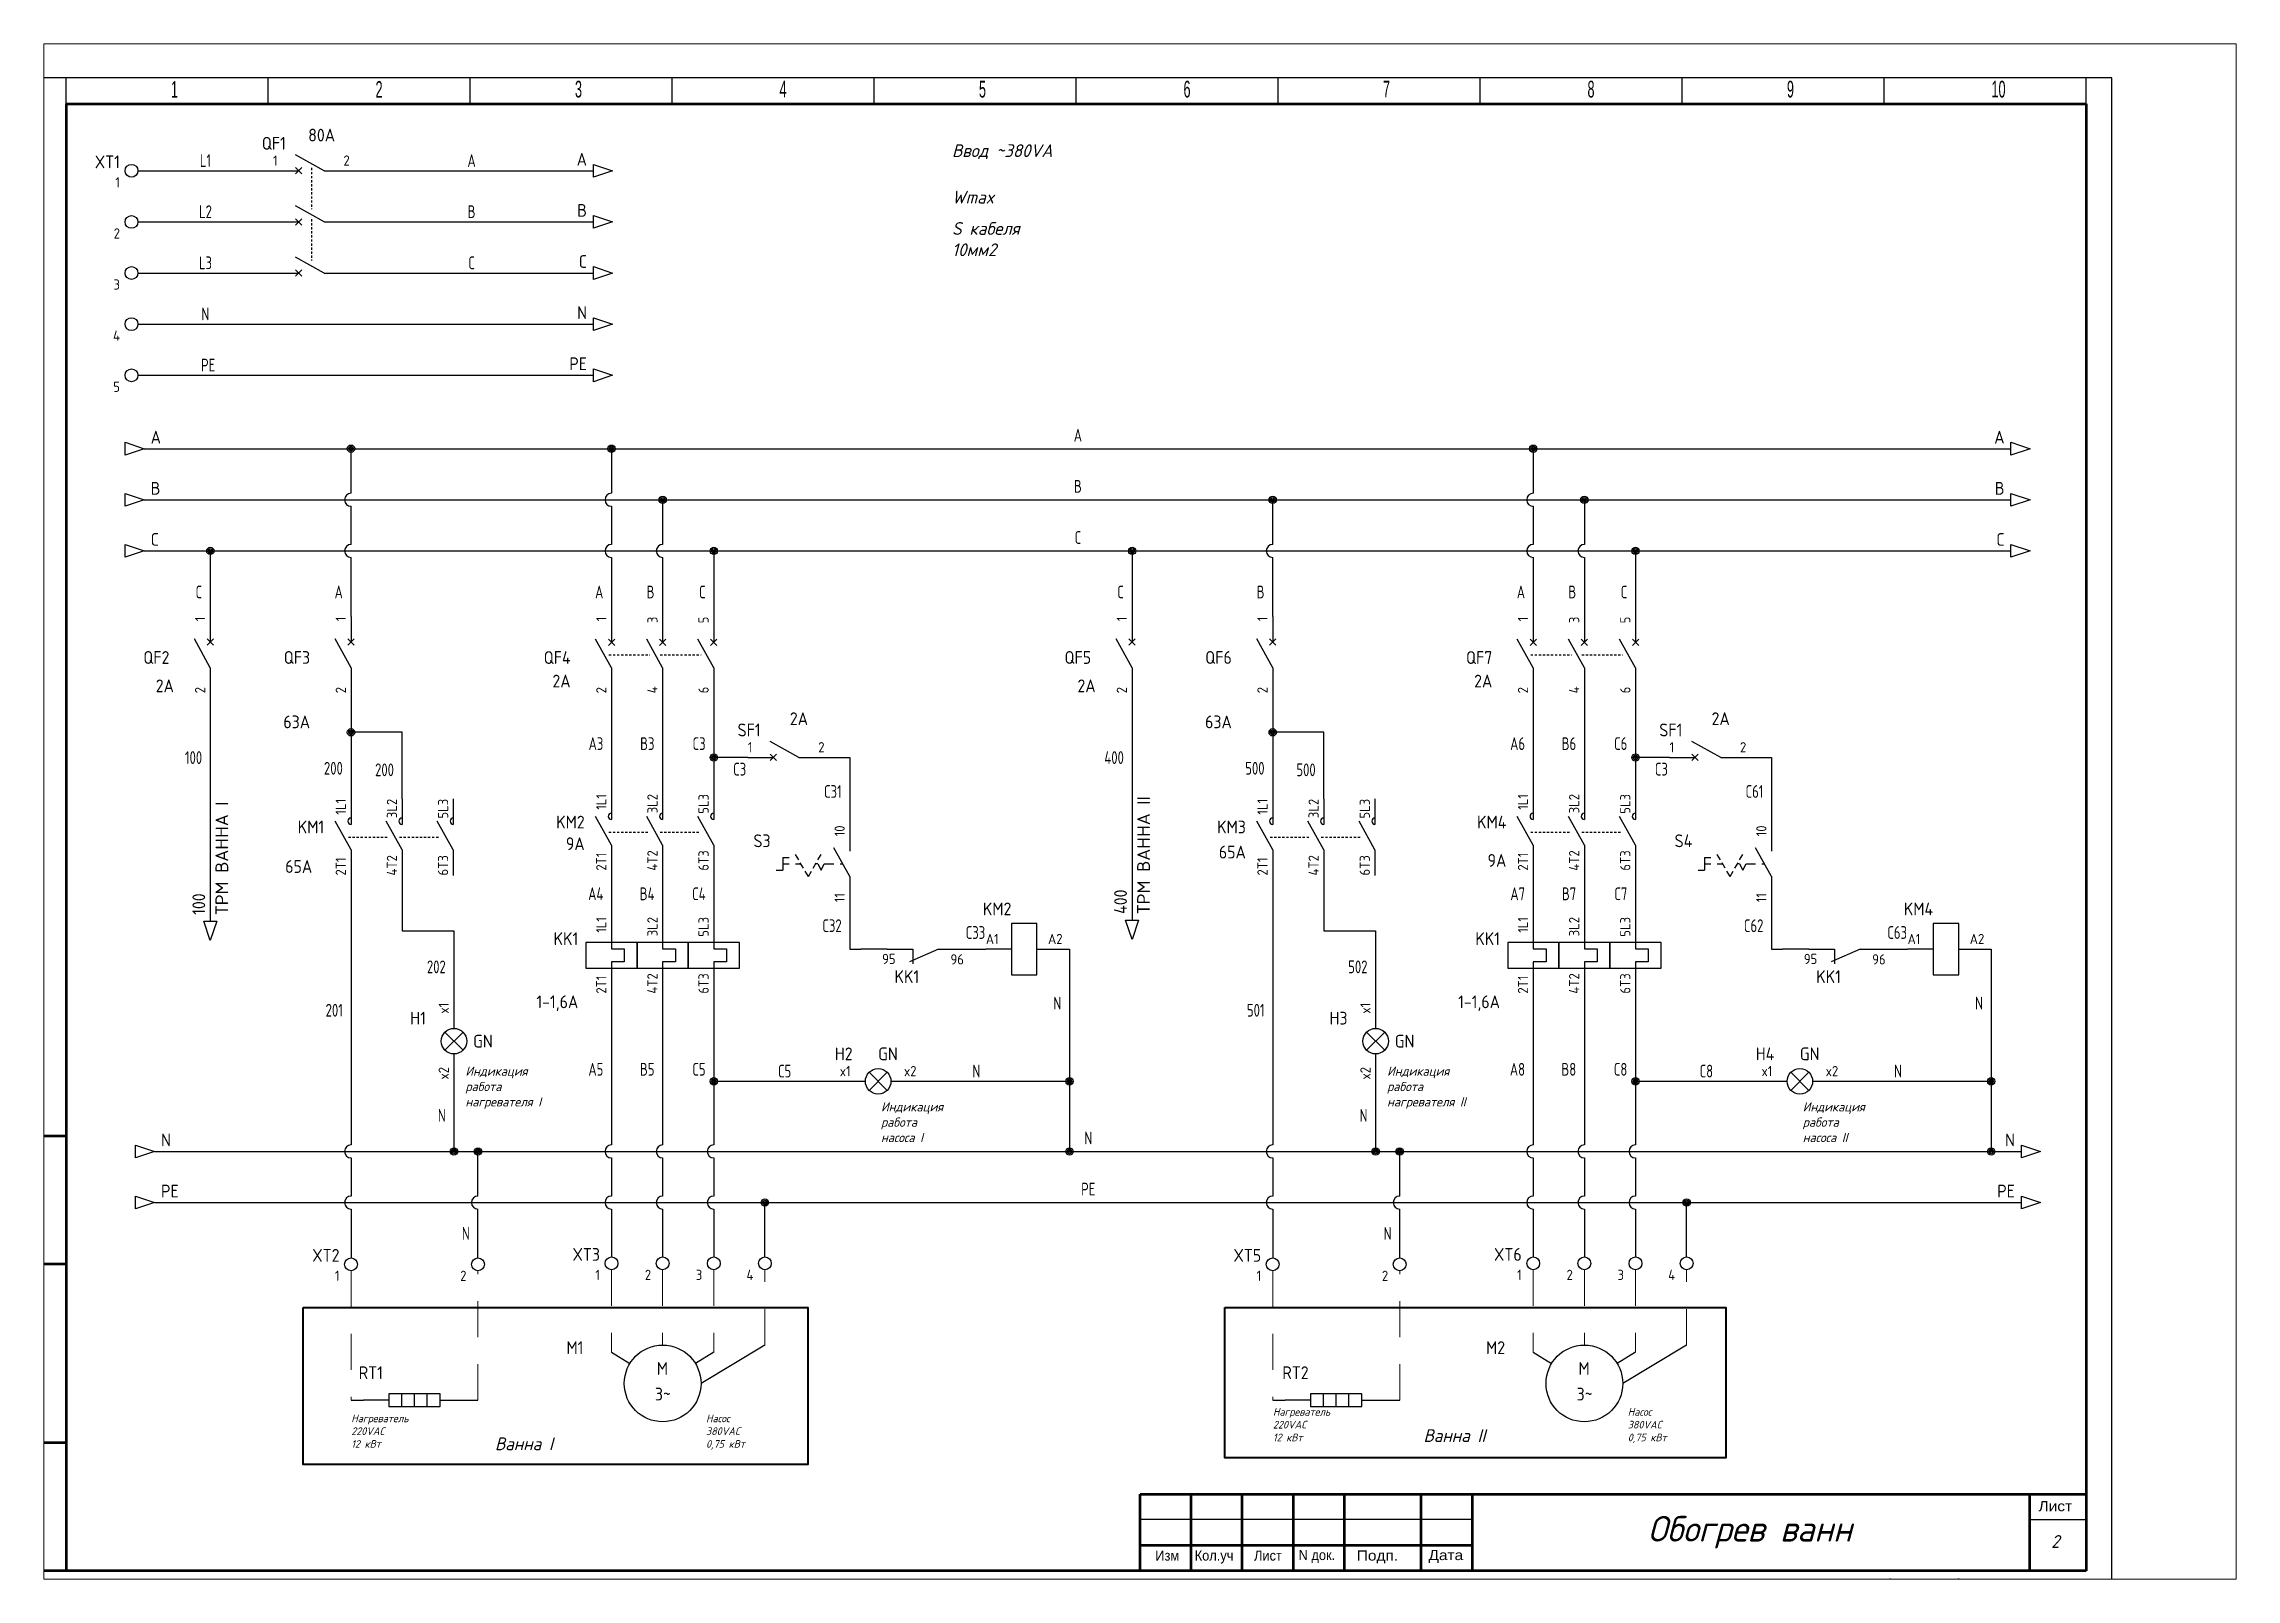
# Paper-space layout 'Layout2' of a CAD drawing. Extents: x 29 to 257, y 20 to 180.
# The model-space entities are those that its viewports show. They can reach past a viewport. Long polylines and large blocks are cut down to what shows.
import ezdxf
from ezdxf.enums import TextEntityAlignment as Align

# ---------------------------------------------------------------- set-up
doc = ezdxf.new("R2010")
doc.units = 0
for name, pattern in [('Caddy_Dash', [3.5, 2, -1.5]), ('Caddy_Solid', [0]), ('HIDDEN2', [0.1875, 0.125, -0.0625])]:
    doc.linetypes.add(name, pattern=pattern)
doc.layers.get('0').update_dxf_attribs({"lineweight": 15})
for name, color, linetype in [('100', 7, 'Continuous'), ('DESC', 94, 'Continuous'), ('DESCCHILD', 84, 'Continuous'), ('LINK', 9, 'HIDDEN2'), ('MISC', 7, 'Continuous'), ('SYMS', 7, 'Continuous'), ('TAGS', 7, 'Continuous'), ('TERMS', 7, 'Continuous'), ('WIRECOPY', 84, 'Continuous'), ('WIREFIXED', 84, 'Continuous'), ('WIRENO', 84, 'Continuous'), ('WIREREF', 255, 'Continuous'), ('WIREREF_DEST', 84, 'Continuous'), ('WIRES', 7, 'Continuous')]:
    doc.layers.add(name, color=color, linetype=linetype)
doc.styles.add('Caddy_Vectorfont1n', font='arial.ttf', dxfattribs={"width": 1.1})
doc.styles.add('Caddy_Vectorfont1p', font='arial.ttf', dxfattribs={"width": 0.9})
doc.styles.add('SIMPLEX', font='simplex')
doc.styles.get("Standard").update_dxf_attribs({"font": 'GOST_Common Italic_0.ttf'})
doc.styles.add('WD_IEC', font='ISOCP2.shx', dxfattribs={"width": 0.9, "height": 4})

psp = doc.layouts.new('Layout2')

msp = doc.modelspace()

# ---------------------------------------------------------------- texts
at = {"lineweight": 60, "style": 'Caddy_Vectorfont1p', "width": 0.54}
for s, p in [('1', (20.5, 288.1)), ('2', (60.5, 288.1)), ('3', (99.5, 288.16)), ('4', (139.5, 288.16)), ('5', (178.5, 288.16)), ('6', (218.5, 288.16)), ('7', (257.5, 288.16)), ('8', (297.5, 288.16)), ('9', (336.5, 288.16)), ('10', (376.5, 288.16))]:
    msp.add_text(s, height=3.275, dxfattribs=at).set_placement(p)
at = {"insert": (309.285, 10.7), "char_height": 5, "width": 44.16761, "attachment_point": 1}
msp.add_mtext('Обогрев ванн\\P', dxfattribs=at)
at = {"layer": '100', "lineweight": 25, "style": 'Caddy_Vectorfont1n'}
for s, width, p in [('Лист', 1.1, (385.7, 11.639)), ('Изм', 0.913, (212.987, 1.973)), ('Кол.уч', 0.913, (220.685, 1.988)), ('Лист', 0.913, (232.287, 1.973)), ('N док.', 0.913, (241.005, 2.083)), ('Подп.', 1.1, (252.387, 1.986)), ('Дата', 1.1, (266.403, 2.078)), ('Формат А3', 1.1, (355.565, -3.505))]:
    msp.add_text(s, height=1.965, dxfattribs=dict(at, width=width)).set_placement(p)
at = {"layer": 'SYMS', "attachment_point": 1}
for s, width, heights, insert, char_height in [('Ввод ~380VA', 31.316, [3.054], (173.228, 279.01), 2.5), ('Wmax', 31.316, [3.054], (173.228, 269.92), 2.5), ('S кабеля \\P10мм2', 31.1994, [9.464], (173.228, 263.793), 2.5), ('Индикация\\Pработа \\Pнагревателя I', 42.83195, [14.084], (78.074, 98.609), 1.8), ('Индикация\\Pработа \\Pнагревателя II', 42.83195, [14.084], (258.315, 98.609), 1.8), ('Индикация\\Pработа \\Pнасоса I', 42.83195, [14.084], (159.348, 91.634), 1.8), ('Индикация\\Pработа \\Pнасоса II', 42.83195, [14.084], (339.588, 91.634), 1.8), ('Нагреватель\\P220VAC\\P12 кВт', 31.44283, [14.97], (55.752, 30.538), 1.5), ('Насос\\P380VAC\\P0,75 кВт', 31.44283, [14.97], (125.133, 30.538), 1.5), ('Нагреватель\\P220VAC\\P12 кВт', 31.44283, [14.97], (235.993, 31.812), 1.5), ('Насос\\P380VAC\\P0,75 кВт', 31.44283, [14.97], (305.374, 31.812), 1.5), ('Ванна I', 31.316, [3.054], (83.853, 26.07), 2.5), ('Ванна II', 31.316, [3.054], (265.429, 27.675), 2.5), ('2', 31.316, [3.054], (388.17, 6.967), 2.5)]:
    msp.add_mtext_dynamic_manual_height_columns(s, width=width, gutter_width=12.5, heights=heights, dxfattribs=dict(at, insert=insert, char_height=char_height))

# ---------------------------------------------------------------- blocks, each defined once
blk = doc.blocks.new('HT0002')
blk.add_circle((0, 0), 1.25)
at = {"style": 'WD_IEC'}
for tag, p in [('INST', (-2.25, 6.5)), ('LOC', (-2.25, 3.5)), ('DESC1', (-2.25, -6.25)), ('DESC2', (-2.25, -9.25)), ('DESC3', (-2.25, -12.25))]:
    blk.add_attdef(tag, text='', height=2.5, dxfattribs=at).set_placement(p, align=Align.RIGHT)
at = {"style": 'WD_IEC', "flags": 1}
for tag, p, height in [('ASSYCODE', (2.75, 10.75), 1), ('CATDESC', (2.75, 9.25), 1), ('MFG', (2.75, 7.25), 1.5), ('CAT', (2.75, 4.75), 1.5), ('X4PIN01', (-1.25, 1), 0.25), ('X4TERM01', (-1.25, 0), 0.25), ('X4TERMDESC01', (-1.25, 0.5), 0.4), ('STRIPSEQ', (0, 0), 0.025), ('X2PIN01', (0, 2.25), 0.25), ('X2TERM01', (0, 1.25), 0.25), ('X8PIN01', (0, -0.25), 0.25), ('X2TERMDESC01', (0, 1.75), 0.4), ('X1PIN01', (1.25, 1), 0.25), ('X1TERM01', (1.25, 0), 0.25), ('X1TERMDESC01', (1.25, 0.5), 0.4), ('LINKTERM', (0, -0.04), 0.025), ('X8TERM01', (0, -1.25), 0.25), ('X8TERMDESC01', (0, -0.75), 0.4)]:
    blk.add_attdef(tag, p, '', height=height, dxfattribs=at)
at = {"style": 'WD_IEC', "flags": 8}
for tag, height, p in [('TAGSTRIP', 2.5, (-2.25, 0.5)), ('TERM01', 2, (-2.25, -3.25))]:
    blk.add_attdef(tag, text='', height=height, dxfattribs=at).set_placement(p, align=Align.RIGHT)
blk = doc.blocks.new('HCB1')
for p, q in [((-7.5, 0), (-2.5, 0)), ((2.5, 0), (-3.12, 3.12)), ((-1.88, -0.62), (-3.12, 0.62)), ((-1.88, 0.62), (-3.12, -0.62)), ((2.5, 0), (7.5, 0))]:
    blk.add_line(p, q)
at = {"style": 'WD_IEC'}
for tag, p in [('INST', (-5, 11.12)), ('LOC', (-5, 7.62)), ('TAG1', (-5, 4.12)), ('DESC2', (-5, -14.75)), ('DESC1', (-5, -11.25)), ('DESC3', (-5, -18.25))]:
    blk.add_attdef(tag, text='', height=2.5, dxfattribs=at).set_placement(p, align=Align.RIGHT)
for tag, p, height, flags in [('MFG', (4.92, 12.12), 1.5, 9), ('CAT', (4.92, 9.62), 1.5, 9), ('X4TERM01', (-7.5, 0), 0.32, 1), ('TERM01', (-7.5, 1), 2, 8), ('X2LINK', (0, 2.46), 0.32, 1), ('X8LINK', (0, 0.55), 0.32, 1), ('X1TERM02', (7.5, 0), 0.32, 1), ('ASSYCODE', (12.25, -2.75), 1, 1), ('FAMILY', (12.25, -4.25), 1, 1), ('CATDESC', (12.25, -5.75), 1, 1), ('CONTACT', (12.5, -7.5), 1, 1), ('COMMON', (13.75, -8.75), 1, 1)]:
    blk.add_attdef(tag, p, '', height=height, dxfattribs=dict(at, flags=flags))
at = {"style": 'WD_IEC', "flags": 8}
blk.add_attdef('TERM02', text='', height=2, dxfattribs=at).set_placement((7.5, 1), align=Align.RIGHT)
at = {"lineweight": 15, "style": 'WD_IEC'}
for tag, p in [('RATING1', (-5, -3.75)), ('XREF', (-5, -7.5))]:
    blk.add_attdef(tag, text='', height=2.5, dxfattribs=at).set_placement(p, align=Align.RIGHT)
blk = doc.blocks.new('HCB2')
for p, q in [((-7.5, 0), (-2.5, 0)), ((2.5, 0), (-3.12, 3.12)), ((-1.88, -0.62), (-3.12, 0.62)), ((-1.88, 0.62), (-3.12, -0.62)), ((2.5, 0), (7.5, 0))]:
    blk.add_line(p, q)
at = {"style": 'WD_IEC'}
for tag, p in [('INST', (-5, 11.12)), ('LOC', (-5, 7.62)), ('TAG2', (-5, 4.12)), ('DESC1', (-5, -13.75)), ('DESC2', (-5, -17.25)), ('DESC3', (-5, -20.75))]:
    blk.add_attdef(tag, text='', height=2.5, dxfattribs=at).set_placement(p, align=Align.RIGHT)
for tag, p, height, flags in [('TERM01', (-8, 1), 2, 8), ('X4TERM01', (-7.5, 0), 0.32, 1), ('X2LINK', (0, 2.46), 0.32, 1), ('X8LINK', (0, 0.55), 0.32, 1), ('X1TERM02', (7.5, 0), 0.32, 1), ('FAMILY', (12.25, -4.25), 1, 1), ('CONTACT', (12.5, -7.5), 1, 1)]:
    blk.add_attdef(tag, p, '', height=height, dxfattribs=dict(at, flags=flags))
at = {"style": 'WD_IEC', "flags": 8}
blk.add_attdef('TERM02', text='', height=2, dxfattribs=at).set_placement((8, 1), align=Align.RIGHT)
at = {"lineweight": 15, "style": 'WD_IEC', "flags": 1}
blk.add_attdef('RATING1', text='', height=2.5, dxfattribs=at).set_placement((-5, -6.25), align=Align.RIGHT)
at = {"lineweight": 15, "style": 'WD_IEC'}
blk.add_attdef('XREF', text='', height=2.5, dxfattribs=at).set_placement((-5, -10), align=Align.RIGHT)
blk = doc.blocks.new('WD_WNH')
at = {"linetype": 'Continuous', "style": 'WD_IEC', "width": 0.8}
blk.add_attdef('WIRENO', text='', height=2.5, dxfattribs=at).set_placement((0, 0.75), align=Align.CENTER)
at = {"style": 'WD_IEC', "flags": 1}
for tag, p in [('W08USER', (0, 0.375)), ('W04USER', (0, 0.875)), ('W05USER', (0, 0.75)), ('W09USER', (0, 0.25)), ('W03USER', (0, 1)), ('W06USER', (0, 0.625)), ('W07USER', (0, 0.5)), ('W02USER', (0, 1.125)), ('W01USER', (0, 1.25)), ('W10USER', (0, 0.125))]:
    blk.add_attdef(tag, text='', height=0.08, dxfattribs=at).set_placement(p, align=Align.CENTER)
blk = doc.blocks.new('HA1S1')
blk.add_lwpolyline([(0, 1.25), (3.75, 0), (0, -1.25)], close=True)
at = {"style": 'WD_IEC'}
for tag, height, flags, p in [('WIRENO', 2.5, 8, (-1.25, 1)), ('SIGCODE', 1, 1, (5, 1.8))]:
    blk.add_attdef(tag, text='', height=height, dxfattribs=dict(at, flags=flags)).set_placement(p, align=Align.RIGHT)
at = {"style": 'WD_IEC', "flags": 1}
blk.add_attdef('X4TERM01', (0, 0), '', height=0.32, dxfattribs=at)
at = {"style": 'WD_IEC'}
blk.add_attdef('XREF', text='', height=2.5, dxfattribs=at).set_placement((5, 0), align=Align.MIDDLE_LEFT)
blk.add_attdef('DESC1', text='', height=2.5, dxfattribs=at).set_placement((-1.25, -1), align=Align.TOP_RIGHT)
blk = doc.blocks.new('HA1D3')
blk.add_lwpolyline([(0, 0), (-3.75, -1.25), (-3.75, 1.25)], close=True)
at = {"style": 'WD_IEC'}
blk.add_attdef('XREF', text='', height=2.5, dxfattribs=at).set_placement((-5, 0), align=Align.MIDDLE_RIGHT)
at = {"style": 'WD_IEC', "flags": 1}
blk.add_attdef('SIGCODE', text='', height=1, dxfattribs=at).set_placement((-2.5, 1.8), align=Align.RIGHT)
at = {"style": 'WD_IEC'}
for tag, p, height, flags in [('X1TERM01', (0, 0), 0.32, 1), ('WIRENO', (1.25, 1), 2.5, 8)]:
    blk.add_attdef(tag, p, '', height=height, dxfattribs=dict(at, flags=flags))
blk.add_attdef('DESC1', text='', height=2.5, dxfattribs=at).set_placement((1.25, -1), align=Align.TOP_LEFT)
blk = doc.blocks.new('WDDOT')
for radius in [0.72, 0.449, 0.223]:
    blk.add_circle((0, 0), radius)
blk = doc.blocks.new('VMO14')
blk.add_line((20, 7.5), (7.5, 0))
blk.add_circle((0, 0), 7.5)
at = {"style": 'WD_IEC'}
for tag, p in [('INST', (-15.5, 12.75)), ('LOC', (-15.5, 9.25)), ('TAG1', (-15.5, 5.75)), ('DESC2', (-15.5, -2)), ('DESC1', (-15.5, 1.5)), ('DESC3', (-15.5, -5.5)), ('RATING1', (-15.5, -9)), ('RATING2', (-15.5, -12.5)), ('RATING3', (-15.5, -16))]:
    blk.add_attdef(tag, text='', height=2.5, dxfattribs=at).set_placement(p, align=Align.RIGHT)
blk.add_attdef('TERM02', (-0.81, 7.4), '', height=2, rotation=90, dxfattribs=at)
for tag, p in [('TERM04', (19, 10)), ('TERM01', (-7.47, 4.61)), ('TERM03', (9.66, 4.61))]:
    blk.add_attdef(tag, text='', height=2, rotation=90, dxfattribs=at).set_placement(p, align=Align.RIGHT)
at = {"style": 'WD_IEC', "flags": 1}
for tag, p, height in [('MFG', (22.75, 9), 1.5), ('X2TERM02', (0, 7.5), 0.32), ('X2TERM04', (20, 7.5), 0.32), ('CAT', (22.75, 6.5), 1.5), ('X4LINK', (-7.5, 0), 0.32), ('X0TERM01', (-6.4, 3.9), 0.32), ('X0TERM03', (6.4, 3.9), 0.32), ('X1LINK', (7.5, 0), 0.32), ('ASSYCODE', (1, -9), 1), ('FAMILY', (1, -10.5), 1), ('CATDESC', (1, -12), 1)]:
    blk.add_attdef(tag, p, '', height=height, dxfattribs=at)
at = {"style": 'WD_IEC'}
for tag, p in [('M', (-0.06, 1.67)), ('3~', (0.05, -3.33))]:
    blk.add_attdef(tag, text='', height=2.5, dxfattribs=at).set_placement(p, align=Align.CENTER)
at = {"lineweight": 15, "style": 'WD_IEC'}
blk.add_attdef('XREF', text='', height=2.5, dxfattribs=at).set_placement((-15.5, -19.5), align=Align.RIGHT)
blk = doc.blocks.new('VMS21P')
for p, q in [((0, 7.5), (0, 2.5)), ((0, -2.5), (-3.12, 3.12)), ((0, -2.5), (0, -7.5))]:
    blk.add_line(p, q)
blk.add_arc((0, 3.12), 0.625, 90, 270)
at = {"style": 'WD_IEC'}
for tag, p in [('INST', (-5.25, 6.75)), ('LOC', (-5.25, 3.75)), ('TAG2', (-5.25, 0.75)), ('DESC1', (-5.25, -6.75)), ('XREF', (-5.25, -3.75)), ('DESC2', (-5.25, -9.75)), ('DESC3', (-5.25, -12.75))]:
    blk.add_attdef(tag, text='', height=2.5, dxfattribs=at).set_placement(p, align=Align.RIGHT)
blk.add_attdef('TERM01', text='', height=2, rotation=90, dxfattribs=at).set_placement((-1, 7.5), align=Align.RIGHT)
at = {"style": 'WD_IEC', "flags": 1}
for tag, p, height in [('X2TERM01', (0, 7.5), 0.32), ('X4LINK', (-2.91, 0), 0.32), ('X1LINK', (-0.5, 0), 0.32), ('CONTACT', (4, -3.5), 1), ('FAMILY', (4, -5), 1), ('X8TERM02', (0, -7.5), 0.32)]:
    blk.add_attdef(tag, p, '', height=height, dxfattribs=at)
at = {"style": 'WD_IEC'}
blk.add_attdef('TERM02', (-1, -7.5), '', height=2, rotation=90, dxfattribs=at)
blk = doc.blocks.new('VCB1')
for p, q in [((0, 7.5), (0, 2.5)), ((0, -2.5), (-3.12, 3.12)), ((0.62, 1.88), (-0.62, 3.12)), ((-0.62, 1.88), (0.62, 3.12)), ((0, -2.5), (0, -7.5))]:
    blk.add_line(p, q)
at = {"style": 'WD_IEC'}
for tag, p in [('INST', (-8, 5.25)), ('TAG1', (-8, -1.75)), ('LOC', (-8, 1.75)), ('RATING1', (-8, -6.35)), ('DESC1', (-8, -14.35)), ('DESC2', (-8, -17.85)), ('DESC3', (-8, -21.35))]:
    blk.add_attdef(tag, text='', height=2.5, dxfattribs=at).set_placement(p, align=Align.RIGHT)
blk.add_attdef('TERM01', text='', height=2, rotation=90, dxfattribs=at).set_placement((-1, 7.5), align=Align.RIGHT)
at = {"style": 'WD_IEC', "flags": 1}
for tag, p, height in [('X2TERM01', (0, 7.5), 0.32), ('MFG', (2.75, 6.5), 1.5), ('CAT', (2.75, 4), 1.5), ('X4LINK', (-2, 0), 0.32), ('X1LINK', (-0.5, 0), 0.32), ('X8TERM02', (0, -7.5), 0.32), ('ASSYCODE', (1, -9), 1), ('FAMILY', (1, -10.5), 1), ('CATDESC', (1, -12), 1), ('CONTACT', (1, -13.5), 1), ('COMMON', (2.25, -14.75), 1)]:
    blk.add_attdef(tag, p, '', height=height, dxfattribs=at)
at = {"style": 'WD_IEC'}
blk.add_attdef('TERM02', (-1, -7.5), '', height=2, rotation=90, dxfattribs=at)
at = {"lineweight": 15, "style": 'WD_IEC'}
blk.add_attdef('XREF', text='', height=2.5, dxfattribs=at).set_placement((-8, -10.35), align=Align.RIGHT)
blk = doc.blocks.new('HRE1HT')
for p, q in [((-5, 0), (-10, 0)), ((-2.5, -1.25), (-2.5, 1.25)), ((0, -1.25), (0, 1.25)), ((2.5, -1.25), (2.5, 1.25)), ((5, 0), (10, 0))]:
    blk.add_line(p, q)
blk.add_lwpolyline([(5, 1.25), (-5, 1.25), (-5, -1.25), (5, -1.25)], close=True)
at = {"style": 'WD_IEC'}
for tag, p in [('INST', (-7.5, 11.12)), ('LOC', (-7.5, 7.62)), ('TAG1', (-7.5, 4.12)), ('DESC2', (-7.5, -14.75)), ('DESC1', (-7.5, -11.25)), ('DESC3', (-7.5, -18.25))]:
    blk.add_attdef(tag, text='', height=2.5, dxfattribs=at).set_placement(p, align=Align.RIGHT)
for tag, p, height, flags in [('MFG', (7.42, 14.62), 1.5, 9), ('CAT', (7.42, 12.12), 1.5, 9), ('X4TERM01', (-10, 0), 0.32, 1), ('TERM01', (-10, 1), 2, 8), ('X2LINK', (0, 1.88), 0.32, 1), ('X1TERM02', (10, 0), 0.32, 1), ('X8LINK', (0, -1.88), 0.32, 1), ('ASSYCODE', (6, -2.75), 1, 1), ('FAMILY', (6, -4.25), 1, 1), ('CATDESC', (6, -5.75), 1, 1)]:
    blk.add_attdef(tag, p, '', height=height, dxfattribs=dict(at, flags=flags))
for tag, p in [('RATING1', (7.42, 8.12)), ('RATING2', (7.42, 4.12))]:
    blk.add_attdef(tag, p, '', height=2.5, dxfattribs=at)
at = {"style": 'WD_IEC', "flags": 8}
blk.add_attdef('TERM02', text='', height=2, dxfattribs=at).set_placement((10, 1), align=Align.RIGHT)
at = {"lineweight": 15, "style": 'WD_IEC'}
blk.add_attdef('XREF', text='', height=2.5, dxfattribs=at).set_placement((-7.5, -7.5), align=Align.RIGHT)
blk = doc.blocks.new('VLT1G')
for p, q in [((0, 7.5), (0, 2.5)), ((-1.77, -1.77), (1.77, 1.77)), ((1.77, -1.77), (-1.77, 1.77)), ((0, -2.5), (0, -7.5))]:
    blk.add_line(p, q)
blk.add_circle((0, 0), 2.5)
at = {"style": 'WD_IEC'}
for tag, p in [('INST', (-5.5, 10.25)), ('LOC', (-5.5, 6.75)), ('TAG1', (-5.5, 3.25)), ('DESC1', (-5.5, -6.35)), ('DESC2', (-5.5, -9.85)), ('DESC3', (-5.5, -13.35))]:
    blk.add_attdef(tag, text='', height=2.5, dxfattribs=at).set_placement(p, align=Align.RIGHT)
blk.add_attdef('TERM01', text='', height=2, rotation=90, dxfattribs=at).set_placement((-1, 7.5), align=Align.RIGHT)
at = {"style": 'WD_IEC', "flags": 1}
for tag, p, height in [('X2TERM01', (0, 7.5), 0.32), ('X4LINK', (-3, 0), 0.32), ('X1LINK', (3, 0), 0.32), ('ASSYCODE', (1, -4), 1), ('X8TERM02', (0, -7.5), 0.32), ('FAMILY', (1, -5.5), 1), ('CATDESC', (1, -7), 1)]:
    blk.add_attdef(tag, p, '', height=height, dxfattribs=at)
at = {"style": 'WD_IEC', "flags": 9}
for tag, p in [('MFG', (-6, -0.25)), ('CAT', (-6, -2.75))]:
    blk.add_attdef(tag, text='', height=1.5, dxfattribs=at).set_placement(p, align=Align.RIGHT)
at = {"style": 'WD_IEC'}
blk.add_attdef('TERM02', (-1, -7.5), '', height=2, rotation=90, dxfattribs=at)
at = {"lineweight": 13, "style": 'WD_IEC'}
blk.add_attdef('COLOR', text='', height=2.5, dxfattribs=at).set_placement((3.75, 0), align=Align.MIDDLE_LEFT)
at = {"lineweight": 15, "style": 'WD_IEC'}
for tag, p in [('XREF', (-5.5, -18)), ('WDTAGALT', (-5.5, -21))]:
    blk.add_attdef(tag, text='', height=2.5, dxfattribs=at).set_placement(p, align=Align.RIGHT)
blk = doc.blocks.new('VT0002')
blk.add_circle((0, 0), 1.25)
at = {"style": 'WD_IEC'}
for tag, p in [('INST', (-2.25, 7.5)), ('LOC', (-2.25, 4))]:
    blk.add_attdef(tag, text='', height=2.5, dxfattribs=at).set_placement(p, align=Align.RIGHT)
at = {"style": 'WD_IEC', "flags": 1}
for tag, p, height in [('ASSYCODE', (2.75, 10.75), 1), ('CATDESC', (2.75, 9.25), 1), ('MFG', (2.75, 7.25), 1.5), ('CAT', (2.75, 4.75), 1.5), ('X4TERM01', (-1.25, 0), 0.32), ('X4PIN01', (-1.25, 1), 0.4), ('X4TERMDESC01', (-1.25, 0.5), 0.4), ('X2TERM01', (0, 1.25), 0.32), ('X2PIN01', (0, 2.25), 0.4), ('X2TERMDESC01', (0, 1.75), 0.4), ('X8PIN01', (0, -0.25), 0.4), ('X1TERM01', (1.25, 0), 0.32), ('X1PIN01', (1.25, 1), 0.4), ('X1TERMDESC01', (1.25, 0.5), 0.4), ('X8TERM01', (0, -1.25), 0.32), ('X8TERMDESC01', (0, -0.75), 0.4), ('STRIPSEQ', (0, -3), 0.4), ('LINKTERM', (0, -2), 0.4)]:
    blk.add_attdef(tag, p, '', height=height, dxfattribs=at)
at = {"style": 'WD_IEC', "flags": 8}
for tag, height, p in [('TAGSTRIP', 2.5, (-2.25, 0.5)), ('TERM01', 2, (-2.25, -3.25))]:
    blk.add_attdef(tag, text='', height=height, dxfattribs=at).set_placement(p, align=Align.RIGHT)
blk = doc.blocks.new('WD_WNV')
at = {"linetype": 'Continuous', "style": 'WD_IEC', "width": 0.8}
blk.add_attdef('WIRENO', text='', height=2.5, dxfattribs=at).set_placement((-1.6, 0), align=Align.MIDDLE_RIGHT)
at = {"style": 'WD_IEC', "flags": 1}
for tag, p in [('W08USER', (-1, 0.375)), ('W04USER', (-1, 0.875)), ('W05USER', (-1, 0.75)), ('W09USER', (-1, 0.25)), ('W03USER', (-1, 1)), ('W06USER', (-1, 0.625)), ('W07USER', (-1, 0.5)), ('W02USER', (-1, 1.125)), ('W01USER', (-1, 1.25)), ('W10USER', (-1, 0.125))]:
    blk.add_attdef(tag, text='', height=0.08, dxfattribs=at).set_placement(p, align=Align.CENTER)
blk = doc.blocks.new('HA1S4')
blk.add_lwpolyline([(0, -3.75), (-1.25, 0), (1.25, 0)], close=True)
at = {"style": 'WD_IEC', "flags": 8}
blk.add_attdef('WIRENO', (-1, 1.25), '', height=2.5, rotation=90, dxfattribs=at)
at = {"style": 'WD_IEC'}
blk.add_attdef('DESC1', text='', height=2.5, rotation=90, dxfattribs=at).set_placement((1, 1.25), align=Align.TOP_LEFT)
at = {"style": 'WD_IEC', "flags": 1}
blk.add_attdef('X2TERM01', (0, 0), '', height=0.32, dxfattribs=at)
blk.add_attdef('SIGCODE', text='', height=1, dxfattribs=at).set_placement((-2.5, -3.2), align=Align.RIGHT)
at = {"style": 'WD_IEC'}
blk.add_attdef('XREF', text='', height=2.5, rotation=90, dxfattribs=at).set_placement((0, -5), align=Align.MIDDLE_RIGHT)
blk = doc.blocks.new('HLT1G')
for p, q in [((-7.5, 0), (-2.5, 0)), ((1.77, -1.77), (-1.77, 1.77)), ((1.77, 1.77), (-1.77, -1.77)), ((2.5, 0), (7.5, 0))]:
    blk.add_line(p, q)
blk.add_circle((0, 0), 2.5)
at = {"style": 'WD_IEC'}
for tag, p in [('INST', (-5, 11.12)), ('LOC', (-5, 7.62)), ('TAG1', (-5, 4.12)), ('DESC1', (-5, -10)), ('DESC2', (-5, -13.5)), ('DESC3', (-5, -17))]:
    blk.add_attdef(tag, text='', height=2.5, dxfattribs=at).set_placement(p, align=Align.RIGHT)
for tag, p, height, flags in [('MFG', (4.92, 12.12), 1.5, 9), ('CAT', (4.92, 9.62), 1.5, 9), ('X4TERM01', (-7.5, 0), 0.32, 1), ('TERM01', (-7.5, 1), 2, 8), ('X2LINK', (0, 2.5), 0.32, 1), ('X1TERM02', (7.5, 0), 0.32, 1), ('X8LINK', (0, -2.5), 0.32, 1), ('ASSYCODE', (8.5, -4), 1, 1), ('FAMILY', (8.5, -5.5), 1, 1), ('CATDESC', (8.5, -7), 1, 1)]:
    blk.add_attdef(tag, p, '', height=height, dxfattribs=dict(at, flags=flags))
at = {"lineweight": 15, "style": 'WD_IEC'}
blk.add_attdef('COLOR', (0, 4.12), '', height=2.5, dxfattribs=at)
at = {"style": 'WD_IEC', "flags": 8}
blk.add_attdef('TERM02', text='', height=2, dxfattribs=at).set_placement((7.5, 1), align=Align.RIGHT)
at = {"lineweight": 15, "style": 'WD_IEC'}
for tag, p in [('XREF', (-5, -6.25)), ('WDTAGALT', (-5, -20))]:
    blk.add_attdef(tag, text='', height=2.5, dxfattribs=at).set_placement(p, align=Align.RIGHT)
blk = doc.blocks.new('VOL1')
for p, q in [((0, 7.5), (0, 1.25)), ((-5, 2.5), (-5, -2.5)), ((5, 2.5), (-5, 2.5)), ((0, 1.25), (2.5, 1.25)), ((2.5, 1.25), (2.5, -1.25)), ((5, -2.5), (5, 2.5)), ((-5, -2.5), (5, -2.5)), ((0, -1.25), (0, -7.5)), ((2.5, -1.25), (0, -1.25))]:
    blk.add_line(p, q)
at = {"style": 'WD_IEC'}
for tag, p in [('INST', (-6.5, 9)), ('TAG1', (-6.5, 2)), ('LOC', (-6.5, 5.5)), ('RATING1', (-6.5, -2.5)), ('XREF', (-6.5, -6.5)), ('DESC1', (-6.5, -10.35)), ('DESC2', (-6.5, -13.85)), ('DESC3', (-6.5, -17.35))]:
    blk.add_attdef(tag, text='', height=2.5, dxfattribs=at).set_placement(p, align=Align.RIGHT)
blk.add_attdef('TERM01', text='', height=2, rotation=90, dxfattribs=at).set_placement((-1, 7.5), align=Align.RIGHT)
at = {"style": 'WD_IEC', "flags": 1}
for tag, p, height in [('X2TERM01', (0, 7.5), 0.32), ('MFG', (2.75, 6.5), 1.5), ('CAT', (2.75, 4), 1.5), ('X4LINK', (-5, 0), 0.32), ('X1LINK', (5, 0), 0.32), ('ASSYCODE', (1, -4), 1), ('X8TERM02', (0, -7.5), 0.32), ('FAMILY', (1, -5.5), 1), ('CATDESC', (1, -7), 1)]:
    blk.add_attdef(tag, p, '', height=height, dxfattribs=at)
at = {"style": 'WD_IEC'}
blk.add_attdef('TERM02', (-1, -7.5), '', height=2, rotation=90, dxfattribs=at)
blk = doc.blocks.new('VOL2')
for p, q in [((0, 7.5), (0, 1.25)), ((-5, 2.5), (-5, -2.5)), ((5, 2.5), (-5, 2.5)), ((0, 1.25), (2.5, 1.25)), ((2.5, 1.25), (2.5, -1.25)), ((5, -2.5), (5, 2.5)), ((-5, -2.5), (5, -2.5)), ((0, -1.25), (0, -7.5)), ((2.5, -1.25), (0, -1.25))]:
    blk.add_line(p, q)
at = {"style": 'WD_IEC'}
for tag, p in [('INST', (-6.5, 9)), ('TAG2', (-6.5, 2)), ('LOC', (-6.5, 5.5)), ('RATING1', (-6.5, -2.5)), ('XREF', (-6.5, -6.5)), ('DESC1', (-6.5, -10.35)), ('DESC2', (-6.5, -13.85)), ('DESC3', (-6.5, -17.35))]:
    blk.add_attdef(tag, text='', height=2.5, dxfattribs=at).set_placement(p, align=Align.RIGHT)
blk.add_attdef('TERM01', text='', height=2, rotation=90, dxfattribs=at).set_placement((-1, 7.5), align=Align.RIGHT)
at = {"style": 'WD_IEC', "flags": 1}
for tag, p, height in [('X2TERM01', (0, 7.5), 0.32), ('X4LINK', (-5, 0), 0.32), ('X1LINK', (5, 0), 0.32), ('X8TERM02', (0, -7.5), 0.32), ('FAMILY', (1, -5.5), 1)]:
    blk.add_attdef(tag, p, '', height=height, dxfattribs=at)
at = {"style": 'WD_IEC'}
blk.add_attdef('TERM02', (-1, -7.5), '', height=2, rotation=90, dxfattribs=at)
blk = doc.blocks.new('VSS112')
for p, q in [((0, 7.5), (0, 2.5)), ((-13.12, 1.25), (-11.88, 1.25)), ((-13.12, 1.25), (-13.12, -1.25)), ((-13.12, 0), (-11.88, 0)), ((-10, 0.75), (-10.62, 1.83)), ((-10.62, 0), (-9.57, 0)), ((-9.06, -0.88), (-9.69, 0.21)), ((-7.19, -0.88), (-6.56, 0.21)), ((-6.25, 0), (-6.68, 0)), ((-6.25, 0.75), (-5.62, 1.83)), ((-6.25, 0), (-5.62, -1.25)), ((-5.62, -1.25), (-5, 0)), ((-5, 0), (-3.12, 0)), ((0, -2.5), (-3.12, 3.12)), ((-1.88, 0), (-1.39, 0)), ((-14.38, -1.25), (-13.12, -1.25)), ((-8.12, -2.5), (-8.75, -1.42)), ((-8.12, -2.5), (-7.5, -1.42)), ((0, -2.5), (0, -7.5))]:
    blk.add_line(p, q)
at = {"style": 'WD_IEC'}
for tag, p in [('INST', (-15.5, 9.25)), ('LOC', (-15.5, 6.25)), ('TAG1', (-15.5, 3.25)), ('DESC1', (-15.5, -9.35)), ('DESC3', (-15.5, -15.35)), ('DESC2', (-15.5, -12.35))]:
    blk.add_attdef(tag, text='', height=2.5, dxfattribs=at).set_placement(p, align=Align.RIGHT)
at = {"style": 'WD_IEC', "flags": 8}
for tag, p in [('POS1', (-10.62, 3.5)), ('POS2', (-5.62, 3.5))]:
    blk.add_attdef(tag, text='', height=2, rotation=90, dxfattribs=at).set_placement(p, align=Align.MIDDLE_LEFT)
at = {"style": 'WD_IEC'}
blk.add_attdef('TERM01', text='', height=2, rotation=90, dxfattribs=at).set_placement((-1, 7.5), align=Align.RIGHT)
at = {"style": 'WD_IEC', "flags": 1}
for tag, p, height in [('X2TERM01', (0, 7.5), 0.32), ('CONTACT', (0.5, 4.5), 1), ('X1LINK', (0, 0), 0.32), ('COMMON', (1.75, 3.25), 1), ('X8TERM02', (0, -7.5), 0.32), ('ASSYCODE', (1, -9), 1), ('FAMILY', (1, -10.5), 1), ('CATDESC', (1, -12), 1)]:
    blk.add_attdef(tag, p, '', height=height, dxfattribs=at)
at = {"style": 'WD_IEC', "flags": 9}
for tag, p in [('MFG', (-16, -0.25)), ('CAT', (-16, -2.75))]:
    blk.add_attdef(tag, text='', height=1.5, dxfattribs=at).set_placement(p, align=Align.RIGHT)
at = {"style": 'WD_IEC'}
blk.add_attdef('TERM02', (-1, -7.5), '', height=2, rotation=90, dxfattribs=at)
at = {"lineweight": 15, "style": 'WD_IEC'}
blk.add_attdef('XREF', text='', height=2.5, dxfattribs=at).set_placement((-15.5, -6.35), align=Align.RIGHT)
blk.add_attdef('STATE', (1.25, -6.35), '', height=2.5, dxfattribs=at)
blk = doc.blocks.new('HCR22')
for p, q in [((-7.5, 0), (-2.5, 0)), ((2.5, 0), (-3.125, 2.5)), ((-2.5, 0), (-2.5, 2.8678)), ((2.5, 0), (7.5, 0))]:
    blk.add_line(p, q)
at = {"style": 'WD_IEC'}
for tag, p in [('INST', (-1.25, 11.125)), ('LOC', (-1.25, 7.625)), ('TAG2', (-1.25, 4.125)), ('DESC1', (-1.25, -10)), ('DESC2', (-1.25, -13.5)), ('DESC3', (-1.25, -17))]:
    blk.add_attdef(tag, text='', height=2.5, dxfattribs=at).set_placement(p, align=Align.RIGHT)
for tag, p, height, flags in [('TERM01', (-8.5, 1), 2, 8), ('X4TERM01', (-7.5, 0), 0.32, 1), ('X2LINK', (0, 1.5), 0.32, 1), ('X8LINK', (0, 0.5), 0.32, 1), ('X1TERM02', (7.5, 0), 0.32, 1), ('CONTACT', (7.75, -2.25), 1, 1), ('FAMILY', (7.75, -3.75), 1, 1)]:
    blk.add_attdef(tag, p, '', height=height, dxfattribs=dict(at, flags=flags))
at = {"style": 'WD_IEC', "flags": 8}
for tag, height, p in [('TERM02', 2, (7.5, 1)), ('XREF', 2.5, (-1.25, -6.25))]:
    blk.add_attdef(tag, text='', height=height, dxfattribs=at).set_placement(p, align=Align.RIGHT)
blk = doc.blocks.new('HMS1')
for p, q in [((-2.5, 0), (-7.5, 0)), ((2.5, 0), (7.5, 0))]:
    blk.add_line(p, q)
blk.add_lwpolyline([(-2.5, -5), (2.5, -5), (2.5, 5), (-2.5, 5)], close=True)
at = {"style": 'WD_IEC'}
for tag, p in [('INST', (-2.5, 13.62)), ('TAG1', (-2.5, 6.62)), ('LOC', (-2.5, 10.12)), ('DESC1', (-2.5, -10)), ('DESC2', (-2.5, -13.5)), ('DESC3', (-2.5, -17))]:
    blk.add_attdef(tag, text='', height=2.5, dxfattribs=at).set_placement(p, align=Align.RIGHT)
for tag, p, height, flags in [('MFG', (4.92, 12.12), 1.5, 9), ('CAT', (4.92, 9.62), 1.5, 9), ('X2LINK', (0, 5), 0.32, 1), ('X4TERM01', (-7.5, 0), 0.32, 1), ('TERM01', (-7.5, 1), 2, 8), ('X1TERM02', (7.5, 0), 0.32, 1), ('ASSYCODE', (3.5, -1.5), 1, 1), ('FAMILY', (3.5, -3), 1, 1), ('CATDESC', (3.5, -4.5), 1, 1), ('X8LINK', (0, -5), 0.32, 1)]:
    blk.add_attdef(tag, p, '', height=height, dxfattribs=dict(at, flags=flags))
at = {"style": 'WD_IEC', "flags": 8}
blk.add_attdef('TERM02', text='', height=2, dxfattribs=at).set_placement((7.5, 1), align=Align.RIGHT)
at = {"lineweight": 15, "style": 'WD_IEC'}
for tag, p in [('NO', (26.25, 0)), ('NC', (26.25, -4))]:
    blk.add_attdef(tag, text='', height=2.5, dxfattribs=at).set_placement(p, align=Align.RIGHT)
for tag, p in [('XREFNO', (27.75, 0)), ('XREFNC', (27.75, -4))]:
    blk.add_attdef(tag, p, '', height=2.5, dxfattribs=at)
blk = doc.blocks.new('VCB2')
for p, q in [((0, 7.5), (0, 2.5)), ((0, -2.5), (-3.12, 3.12)), ((0.62, 1.88), (-0.62, 3.12)), ((-0.62, 1.88), (0.62, 3.12)), ((0, -2.5), (0, -7.5))]:
    blk.add_line(p, q)
at = {"style": 'WD_IEC'}
for tag, p in [('INST', (-8, 2.65)), ('LOC', (-8, -0.35)), ('TAG2', (-8, -3.35)), ('DESC1', (-8, -13.35)), ('DESC3', (-8, -19.35)), ('DESC2', (-8, -16.35))]:
    blk.add_attdef(tag, text='', height=2.5, dxfattribs=at).set_placement(p, align=Align.RIGHT)
blk.add_attdef('TERM01', text='', height=2, rotation=90, dxfattribs=at).set_placement((-1, 7.5), align=Align.RIGHT)
at = {"style": 'WD_IEC', "flags": 1}
for tag, p, height in [('X2TERM01', (0, 7.5), 0.32), ('X4LINK', (-2.5, 0), 0.32), ('X1LINK', (-0.5, 0), 0.32), ('X8TERM02', (0, -7.5), 0.32), ('FAMILY', (1, -10.5), 1), ('CONTACT', (1, -13.5), 1)]:
    blk.add_attdef(tag, p, '', height=height, dxfattribs=at)
at = {"style": 'WD_IEC'}
blk.add_attdef('TERM02', (-1, -7.5), '', height=2, rotation=90, dxfattribs=at)
at = {"style": 'WD_IEC', "flags": 1}
blk.add_attdef('RATING1', text='', height=2.5, dxfattribs=at).set_placement((-8, -6.35), align=Align.RIGHT)
at = {"lineweight": 15, "style": 'WD_IEC'}
blk.add_attdef('XREF', text='', height=2.5, dxfattribs=at).set_placement((-8, -10.35), align=Align.RIGHT)
blk = doc.blocks.new('WD_WCV')
at = {"linetype": 'Continuous', "style": 'WD_IEC', "width": 0.8}
blk.add_attdef('WIRECOPY', text='', height=2.5, dxfattribs=at).set_placement((-1.6, 0), align=Align.MIDDLE_RIGHT)
blk = doc.blocks.new('WD_WCH')
at = {"linetype": 'Continuous', "style": 'WD_IEC', "width": 0.8}
blk.add_attdef('WIRECOPY', text='', height=2.5, dxfattribs=at).set_placement((0, 0.75), align=Align.CENTER)

# ---------------------------------------------------------------- linework, layer by layer
at = {"linetype": 'Caddy_Solid', "lineweight": 25}
for p, q in [((0, 287), (0, 292)), ((39.5, 287), (39.5, 292)), ((79, 287), (79, 292)), ((118.5, 287), (118.5, 292)), ((158, 287), (158, 292)), ((197.5, 287), (197.5, 292)), ((237, 287), (237, 292)), ((276.5, 287), (276.5, 292)), ((316, 287), (316, 292)), ((355.5, 287), (355.5, 292)), ((395, 287), (395, 292))]:
    msp.add_line(p, q, dxfattribs=at)
at = {"linetype": 'Caddy_Dash'}
for p, q in [((55.704, 58.681), (55.704, 33.352)), ((106.647, 58.867), (106.647, 42.727)), ((116.647, 58.867), (116.647, 44.131)), ((126.647, 58.867), (126.647, 42.727)), ((235.944, 58.681), (235.944, 33.352)), ((286.888, 58.867), (286.888, 42.727)), ((296.888, 58.867), (296.888, 44.131)), ((306.888, 58.867), (306.888, 42.727))]:
    msp.add_line(p, q, dxfattribs=at)
at = {"color": 150, "linetype": 'Caddy_Dash'}
for p, q in [((80.533, 33.352), (80.533, 58.681)), ((260.773, 33.352), (260.773, 58.681))]:
    msp.add_line(p, q, dxfattribs=at)
at = {"color": 82, "linetype": 'Caddy_Dash'}
for p, q in [((136.647, 44.131), (136.647, 58.867)), ((316.888, 44.131), (316.888, 58.867))]:
    msp.add_line(p, q, dxfattribs=at)
at = {"layer": '100', "linetype": 'Caddy_Solid', "lineweight": 50}
for p, q in [((0, 286.939), (395, 286.939)), ((0, 286.939), (0, 0)), ((395, 286.939), (395, 0)), ((-12, 85.06), (0, 85.06)), ((-12, 60), (0, 60)), ((-12, 25.06), (0, 25.06)), ((210, 15), (395, 15)), ((210, 0), (210, 15)), ((220, 0), (220, 15)), ((230, 0), (230, 15)), ((240, 0), (240, 15)), ((250, 0), (250, 15)), ((265, 0), (265, 15)), ((275, 0), (275, 15)), ((384, 0), (384, 15)), ((210, 5), (275, 5)), ((395, 0), (-12, 0))]:
    msp.add_line(p, q, dxfattribs=at)
at = {"layer": '100', "linetype": 'Caddy_Solid', "lineweight": 25}
for p, q in [((275, 10), (210, 10)), ((384, 10), (395, 10))]:
    msp.add_line(p, q, dxfattribs=at)
at = {"layer": 'LINK'}
for points in [[(47.959, 274.377), (47.959, 266.287)], [(47.959, 264.377), (47.959, 256.287)], [(106.147, 179.112), (114.147, 179.112)], [(116.147, 179.112), (124.147, 179.112)], [(286.388, 179.112), (294.388, 179.112)], [(296.388, 179.112), (304.388, 179.112)], [(55.204, 143.476), (62.79, 143.476)], [(65.204, 143.476), (72.79, 143.476)], [(106.147, 144.428), (113.734, 144.428)], [(116.147, 144.428), (123.734, 144.428)], [(235.444, 143.476), (243.031, 143.476)], [(245.444, 143.476), (253.031, 143.476)], [(286.388, 144.428), (293.975, 144.428)], [(296.388, 144.428), (303.975, 144.428)], [(111.647, 120.373), (111.647, 120.373)], [(121.647, 120.373), (121.647, 120.373)], [(291.888, 120.373), (291.888, 120.373)], [(301.888, 120.373), (301.888, 120.373)]]:
    msp.add_lwpolyline(points, dxfattribs=at)
at = {"layer": 'SYMS'}
msp.add_lwpolyline([(-20, -5), (400, -5), (400, 292), (-20, 292)], close=True, dxfattribs=at)
at = {"layer": 'SYMS', "lineweight": 40}
for points in [[(46.317, 51.491), (145.013, 51.491), (145.013, 20.792), (46.317, 20.792)], [(226.558, 51.491), (324.531, 51.491), (324.531, 22.066), (226.558, 22.066)]]:
    msp.add_lwpolyline(points, close=True, dxfattribs=at)
at = {"layer": 'WIRES'}
for p, q in [((14.028, 273.825), (40.459, 273.825)), ((55.459, 273.825), (103.101, 273.825)), ((14.028, 263.825), (40.459, 263.825)), ((55.459, 263.825), (103.101, 263.825)), ((14.028, 253.825), (40.459, 253.825)), ((55.459, 253.825), (103.101, 253.825)), ((15.278, 219.465), (380.305, 219.465)), ((55.704, 210.735), (55.704, 219.465)), ((106.647, 219.465), (106.647, 210.735)), ((286.888, 219.465), (286.888, 210.735)), ((15.278, 209.465), (380.305, 209.465)), ((55.704, 200.735), (55.704, 208.195)), ((106.647, 208.195), (106.647, 200.735)), ((116.647, 209.465), (116.647, 200.735)), ((235.944, 200.735), (235.944, 209.465)), ((286.888, 208.195), (286.888, 200.735)), ((296.888, 209.465), (296.888, 200.735)), ((15.278, 199.465), (380.305, 199.465)), ((28.194, 199.465), (28.194, 186.627)), ((55.704, 186.627), (55.704, 198.195)), ((106.647, 198.195), (106.647, 186.612)), ((116.647, 198.195), (116.647, 186.612)), ((126.647, 199.465), (126.647, 186.612)), ((208.461, 199.465), (208.461, 186.627)), ((235.944, 186.627), (235.944, 198.195)), ((286.888, 198.195), (286.888, 186.612)), ((296.888, 198.195), (296.888, 186.612)), ((306.888, 199.465), (306.888, 186.612)), ((28.194, 171.627), (28.194, 127.036)), ((55.704, 171.627), (55.704, 150.976)), ((106.647, 171.612), (106.647, 151.928)), ((116.647, 171.612), (116.647, 151.928)), ((126.647, 171.612), (126.647, 151.928)), ((208.435, 171.627), (208.435, 127.221)), ((235.944, 171.627), (235.944, 150.976)), ((286.888, 171.612), (286.888, 151.928)), ((296.888, 171.612), (296.888, 151.928)), ((306.888, 171.612), (306.888, 151.928)), ((65.704, 163.994), (55.704, 163.994)), ((65.704, 150.976), (65.704, 163.994)), ((245.944, 163.994), (235.944, 163.994)), ((245.944, 150.976), (245.944, 163.994)), ((133.305, 159.069), (126.647, 159.069)), ((148.305, 159.069), (153.254, 159.069)), ((153.254, 159.069), (153.254, 145.766)), ((313.546, 159.069), (306.888, 159.069)), ((328.546, 159.069), (333.495, 159.069)), ((333.495, 159.069), (333.495, 145.766)), ((208.435, 144.034), (208.435, 136.574)), ((55.704, 135.976), (55.704, 83.277)), ((65.704, 135.976), (65.704, 125.144)), ((106.647, 136.928), (106.647, 127.873)), ((116.647, 136.928), (116.647, 127.873)), ((126.647, 136.928), (126.647, 127.873)), ((235.944, 135.976), (235.944, 83.277)), ((245.944, 135.976), (245.944, 125.144)), ((286.888, 136.928), (286.888, 127.873)), ((296.888, 136.928), (296.888, 127.873)), ((306.888, 136.928), (306.888, 127.873)), ((153.254, 130.766), (153.254, 121.567)), ((333.495, 130.766), (333.495, 121.567)), ((65.704, 125.144), (75.834, 125.144)), ((75.834, 125.144), (75.834, 111.075)), ((245.944, 125.144), (256.075, 125.144)), ((256.075, 125.144), (256.075, 111.075)), ((153.254, 121.567), (155.41, 121.567)), ((160.56, 121.567), (155.41, 121.567)), ((175.56, 121.567), (179.845, 121.567)), ((194.845, 121.567), (196.195, 121.567)), ((333.495, 121.567), (335.651, 121.567)), ((340.8, 121.567), (335.651, 121.567)), ((355.8, 121.567), (360.086, 121.567)), ((375.086, 121.567), (376.436, 121.567)), ((106.647, 112.873), (106.647, 83.277)), ((116.647, 112.873), (116.647, 83.277)), ((126.647, 112.873), (126.647, 83.277)), ((286.888, 112.873), (286.888, 83.277)), ((296.888, 112.873), (296.888, 83.277)), ((306.888, 112.873), (306.888, 83.277)), ((126.647, 95.721), (151.286, 95.721)), ((166.286, 95.721), (167.239, 95.721)), ((306.888, 95.721), (331.527, 95.721)), ((346.527, 95.721), (347.48, 95.721)), ((55.704, 80.737), (55.704, 73.277)), ((106.647, 80.737), (106.647, 73.277)), ((116.647, 80.737), (116.647, 73.277)), ((126.647, 80.737), (126.647, 73.277)), ((235.944, 80.737), (235.944, 73.277)), ((286.888, 80.737), (286.888, 73.277)), ((296.888, 80.737), (296.888, 73.277)), ((306.888, 80.737), (306.888, 73.277)), ((55.704, 70.737), (55.704, 61.181)), ((106.647, 70.737), (106.647, 61.367)), ((116.647, 70.737), (116.647, 61.367)), ((126.647, 70.737), (126.647, 61.367)), ((235.944, 70.737), (235.944, 61.181)), ((286.888, 70.737), (286.888, 61.367)), ((296.888, 70.737), (296.888, 61.367)), ((306.888, 70.737), (306.888, 61.367)), ((106.647, 42.727), (110.243, 40.535)), ((126.647, 42.727), (123.051, 40.535)), ((286.888, 42.727), (290.484, 40.535)), ((306.888, 42.727), (303.292, 40.535))]:
    msp.add_line(p, q, dxfattribs=at)
at = {"layer": 'WIRES', "color": 150}
for p, q in [((14.028, 243.825), (103.101, 243.825)), ((196.195, 121.567), (196.195, 82.007)), ((376.436, 121.567), (376.436, 82.007)), ((75.834, 96.075), (75.834, 82.007)), ((167.239, 95.721), (196.195, 95.721)), ((256.075, 96.075), (256.075, 82.007)), ((347.48, 95.721), (376.436, 95.721)), ((17.308, 82.007), (382.336, 82.007)), ((80.533, 73.277), (80.533, 82.007)), ((260.773, 73.277), (260.773, 82.007)), ((80.533, 61.181), (80.533, 70.737)), ((260.773, 61.181), (260.773, 70.737))]:
    msp.add_line(p, q, dxfattribs=at)
at = {"layer": 'WIRES', "color": 82}
for p, q in [((14.028, 233.825), (103.101, 233.825)), ((17.308, 72.007), (382.336, 72.007)), ((136.647, 61.367), (136.647, 72.007)), ((316.888, 61.367), (316.888, 72.007))]:
    msp.add_line(p, q, dxfattribs=at)
at = {"layer": 'WIRES', "linetype": 'Caddy_Dash'}
for p, q in [((55.704, 33.352), (58.118, 33.352)), ((235.944, 33.352), (238.359, 33.352))]:
    msp.add_line(p, q, dxfattribs=at)
at = {"layer": 'WIRES', "color": 150, "linetype": 'Caddy_Dash'}
for p, q in [((78.118, 33.352), (80.533, 33.352)), ((258.359, 33.352), (260.773, 33.352))]:
    msp.add_line(p, q, dxfattribs=at)
at = {"layer": 'WIRES'}
for centre in [(55.704, 209.465), (106.647, 209.465), (286.888, 209.465), (55.704, 199.465), (106.647, 199.465), (116.647, 199.465), (235.944, 199.465), (286.888, 199.465), (296.888, 199.465), (55.704, 82.007), (106.647, 82.007), (116.647, 82.007), (126.647, 82.007), (235.944, 82.007), (286.888, 82.007), (296.888, 82.007), (306.888, 82.007), (55.704, 72.007), (106.647, 72.007), (116.647, 72.007), (126.647, 72.007), (235.944, 72.007), (286.888, 72.007), (296.888, 72.007), (306.888, 72.007)]:
    msp.add_arc(centre, 1.27, 90, 270, dxfattribs=at)
at = {"layer": 'WIRES', "color": 150}
for centre in [(80.533, 72.007), (260.773, 72.007)]:
    msp.add_arc(centre, 1.27, 90, 270, dxfattribs=at)

# ---------------------------------------------------------------- block references
at = {"layer": 'SYMS'}
ref = msp.add_blockref('HCB1', (47.959, 273.825), dxfattribs=at)
ref.add_attrib('TERM02', '2', dxfattribs={"layer": 'TERMS', "height": 2, "style": 'WD_IEC', "flags": 8}).set_placement((55.459, 274.825), align=Align.RIGHT)
ref.add_attrib('TERM01', '1', (40.459, 274.825), dxfattribs={"layer": 'TERMS', "height": 2, "style": 'WD_IEC', "flags": 8})
ref.add_attrib('DESC1', '80A', dxfattribs={"layer": 'DESC', "height": 2.5, "style": 'WD_IEC'}).set_placement((52.591, 279.558), align=Align.RIGHT)
ref.add_attrib('TAG1', 'QF1', dxfattribs={"layer": 'TAGS', "height": 2.5, "style": 'WD_IEC'}).set_placement((42.959, 277.95), align=Align.RIGHT)
ref = msp.add_blockref('HT0002', (12.778, 273.825), dxfattribs=at)
ref.add_attrib('TERM01', '1', dxfattribs={"layer": 'TERMS', "height": 2, "style": 'WD_IEC', "flags": 8}).set_placement((10.528, 270.575), align=Align.RIGHT)
ref.add_attrib('TAGSTRIP', 'XT1', dxfattribs={"layer": 'TAGS', "height": 2.5, "style": 'WD_IEC', "flags": 8}).set_placement((10.528, 274.325), align=Align.RIGHT)
ref = msp.add_blockref('HA1S1', (103.101, 273.825), dxfattribs=at)
ref.add_attrib('WIRENO', 'A', dxfattribs={"layer": 'WIREREF', "height": 2.5, "style": 'WD_IEC', "flags": 8}).set_placement((101.851, 274.825), align=Align.RIGHT)
for name, p in [('HCB2', (47.959, 263.825)), ('HCB2', (47.959, 253.825)), ('WDDOT', (55.704, 219.465)), ('WDDOT', (106.647, 219.465)), ('WDDOT', (286.888, 219.465)), ('WDDOT', (116.647, 209.465)), ('WDDOT', (235.944, 209.465)), ('WDDOT', (296.888, 209.465)), ('WDDOT', (28.194, 199.465)), ('WDDOT', (126.647, 199.465)), ('WDDOT', (208.461, 199.465)), ('WDDOT', (306.888, 199.465)), ('WDDOT', (55.704, 163.994)), ('WDDOT', (235.944, 163.994)), ('WDDOT', (126.647, 159.069)), ('WDDOT', (306.888, 159.069)), ('WDDOT', (126.647, 95.721)), ('WDDOT', (196.195, 95.721)), ('WDDOT', (306.888, 95.721)), ('WDDOT', (376.436, 95.721)), ('WDDOT', (75.834, 82.007)), ('WDDOT', (80.533, 82.007)), ('WDDOT', (196.195, 82.007)), ('WDDOT', (256.075, 82.007)), ('WDDOT', (260.773, 82.007)), ('WDDOT', (376.436, 82.007)), ('WDDOT', (136.647, 72.007)), ('WDDOT', (316.888, 72.007))]:
    msp.add_blockref(name, p, dxfattribs=at)
ref = msp.add_blockref('HA1S1', (103.101, 263.825), dxfattribs=at)
ref.add_attrib('WIRENO', 'B', dxfattribs={"layer": 'WIREREF', "height": 2.5, "style": 'WD_IEC', "flags": 8}).set_placement((101.851, 264.825), align=Align.RIGHT)
ref = msp.add_blockref('HT0002', (12.778, 263.825), dxfattribs=at)
ref.add_attrib('TERM01', '2', dxfattribs={"layer": 'TERMS', "height": 2, "style": 'WD_IEC', "flags": 8}).set_placement((10.528, 260.575), align=Align.RIGHT)
ref = msp.add_blockref('HA1S1', (103.101, 253.825), dxfattribs=at)
ref.add_attrib('WIRENO', 'C', dxfattribs={"layer": 'WIREREF', "height": 2.5, "style": 'WD_IEC', "flags": 8}).set_placement((101.851, 254.825), align=Align.RIGHT)
ref = msp.add_blockref('HT0002', (12.778, 253.825), dxfattribs=at)
ref.add_attrib('TERM01', '3', dxfattribs={"layer": 'TERMS', "height": 2, "style": 'WD_IEC', "flags": 8}).set_placement((10.528, 250.575), align=Align.RIGHT)
ref = msp.add_blockref('HT0002', (12.778, 243.825), dxfattribs=at)
ref.add_attrib('TERM01', '4', dxfattribs={"layer": 'TERMS', "height": 2, "style": 'WD_IEC', "flags": 8}).set_placement((10.528, 240.575), align=Align.RIGHT)
ref = msp.add_blockref('HA1S1', (103.101, 243.825), dxfattribs=at)
ref.add_attrib('WIRENO', 'N', dxfattribs={"layer": 'WIREREF', "height": 2.5, "style": 'WD_IEC', "flags": 8}).set_placement((101.851, 244.825), align=Align.RIGHT)
ref = msp.add_blockref('HA1S1', (103.101, 233.825), dxfattribs=at)
ref.add_attrib('WIRENO', 'PE', dxfattribs={"layer": 'WIREREF', "height": 2.5, "style": 'WD_IEC', "flags": 8}).set_placement((101.851, 234.825), align=Align.RIGHT)
ref = msp.add_blockref('HT0002', (12.778, 233.825), dxfattribs=at)
ref.add_attrib('TERM01', '5', dxfattribs={"layer": 'TERMS', "height": 2, "style": 'WD_IEC', "flags": 8}).set_placement((10.528, 230.575), align=Align.RIGHT)
ref = msp.add_blockref('HA1D3', (15.278, 219.465), dxfattribs=at)
ref.add_attrib('WIRENO', 'A', (16.528, 220.465), dxfattribs={"layer": 'WIREREF_DEST', "height": 2.5, "style": 'WD_IEC', "flags": 8})
ref = msp.add_blockref('HA1S1', (380.305, 219.465), dxfattribs=at)
ref.add_attrib('WIRENO', 'A', dxfattribs={"layer": 'WIREREF', "height": 2.5, "style": 'WD_IEC', "flags": 8}).set_placement((379.055, 220.465), align=Align.RIGHT)
ref = msp.add_blockref('HA1D3', (15.278, 209.465), dxfattribs=at)
ref.add_attrib('WIRENO', 'B', (16.528, 210.465), dxfattribs={"layer": 'WIREREF_DEST', "height": 2.5, "style": 'WD_IEC', "flags": 8})
ref = msp.add_blockref('HA1S1', (380.305, 209.465), dxfattribs=at)
ref.add_attrib('WIRENO', 'B', dxfattribs={"layer": 'WIREREF', "height": 2.5, "style": 'WD_IEC', "flags": 8}).set_placement((379.055, 210.465), align=Align.RIGHT)
ref = msp.add_blockref('HA1D3', (15.278, 199.465), dxfattribs=at)
ref.add_attrib('WIRENO', 'C', (16.528, 200.465), dxfattribs={"layer": 'WIREREF_DEST', "height": 2.5, "style": 'WD_IEC', "flags": 8})
ref = msp.add_blockref('HA1S1', (380.305, 199.465), dxfattribs=at)
ref.add_attrib('WIRENO', 'C', dxfattribs={"layer": 'WIREREF', "height": 2.5, "style": 'WD_IEC', "flags": 8}).set_placement((379.055, 200.465), align=Align.RIGHT)
ref = msp.add_blockref('VCB1', (28.194, 179.127), dxfattribs=at)
ref.add_attrib('TERM02', '2', (27.194, 171.627), dxfattribs={"layer": 'TERMS', "height": 2, "rotation": 90, "style": 'WD_IEC'})
ref.add_attrib('TERM01', '1', dxfattribs={"layer": 'TERMS', "height": 2, "rotation": 90, "style": 'WD_IEC'}).set_placement((27.194, 186.627), align=Align.RIGHT)
ref.add_attrib('DESC1', '2A', dxfattribs={"layer": 'DESC', "height": 2.5, "style": 'WD_IEC'}).set_placement((21.075, 171.825), align=Align.RIGHT)
ref.add_attrib('TAG1', 'QF2', dxfattribs={"layer": 'TAGS', "height": 2.5, "style": 'WD_IEC'}).set_placement((20.194, 177.377), align=Align.RIGHT)
ref = msp.add_blockref('VCB1', (55.704, 179.127), dxfattribs=at)
ref.add_attrib('TERM02', '2', (54.704, 171.627), dxfattribs={"layer": 'TERMS', "height": 2, "rotation": 90, "style": 'WD_IEC'})
ref.add_attrib('TERM01', '1', dxfattribs={"layer": 'TERMS', "height": 2, "rotation": 90, "style": 'WD_IEC'}).set_placement((54.704, 186.627), align=Align.RIGHT)
ref.add_attrib('DESC1', '63A', dxfattribs={"layer": 'DESC', "height": 2.5, "style": 'WD_IEC'}).set_placement((47.704, 164.777), align=Align.RIGHT)
ref.add_attrib('TAG1', 'QF3', dxfattribs={"layer": 'TAGS', "height": 2.5, "style": 'WD_IEC'}).set_placement((47.704, 177.377), align=Align.RIGHT)
ref = msp.add_blockref('VCB1', (106.647, 179.112), dxfattribs=at)
ref.add_attrib('TERM02', '2', (105.647, 171.612), dxfattribs={"layer": 'TERMS', "height": 2, "rotation": 90, "style": 'WD_IEC'})
ref.add_attrib('TERM01', '1', dxfattribs={"layer": 'TERMS', "height": 2, "rotation": 90, "style": 'WD_IEC'}).set_placement((105.647, 186.612), align=Align.RIGHT)
ref.add_attrib('DESC1', '2A', dxfattribs={"layer": 'DESC', "height": 2.5, "style": 'WD_IEC'}).set_placement((98.647, 172.762), align=Align.RIGHT)
ref.add_attrib('TAG1', 'QF4', dxfattribs={"layer": 'TAGS', "height": 2.5, "style": 'WD_IEC'}).set_placement((98.647, 177.362), align=Align.RIGHT)
ref = msp.add_blockref('VCB2', (116.647, 179.112), dxfattribs=at)
ref.add_attrib('TERM02', '4', (115.647, 171.612), dxfattribs={"layer": 'TERMS', "height": 2, "rotation": 90, "style": 'WD_IEC'})
ref.add_attrib('TERM01', '3', dxfattribs={"layer": 'TERMS', "height": 2, "rotation": 90, "style": 'WD_IEC'}).set_placement((115.647, 186.612), align=Align.RIGHT)
ref = msp.add_blockref('VCB2', (126.647, 179.112), dxfattribs=at)
ref.add_attrib('TERM02', '6', (125.647, 171.612), dxfattribs={"layer": 'TERMS', "height": 2, "rotation": 90, "style": 'WD_IEC'})
ref.add_attrib('TERM01', '5', dxfattribs={"layer": 'TERMS', "height": 2, "rotation": 90, "style": 'WD_IEC'}).set_placement((125.647, 186.612), align=Align.RIGHT)
ref = msp.add_blockref('VCB1', (208.435, 179.127), dxfattribs=at)
ref.add_attrib('TERM02', '2', (207.435, 171.627), dxfattribs={"layer": 'TERMS', "height": 2, "rotation": 90, "style": 'WD_IEC'})
ref.add_attrib('TERM01', '1', dxfattribs={"layer": 'TERMS', "height": 2, "rotation": 90, "style": 'WD_IEC'}).set_placement((207.435, 186.627), align=Align.RIGHT)
ref.add_attrib('DESC1', '2A', dxfattribs={"layer": 'DESC', "height": 2.5, "style": 'WD_IEC'}).set_placement((201.316, 171.825), align=Align.RIGHT)
ref.add_attrib('TAG1', 'QF5', dxfattribs={"layer": 'TAGS', "height": 2.5, "style": 'WD_IEC'}).set_placement((200.435, 177.377), align=Align.RIGHT)
ref = msp.add_blockref('VCB1', (235.944, 179.127), dxfattribs=at)
ref.add_attrib('TERM02', '2', (234.944, 171.627), dxfattribs={"layer": 'TERMS', "height": 2, "rotation": 90, "style": 'WD_IEC'})
ref.add_attrib('TERM01', '1', dxfattribs={"layer": 'TERMS', "height": 2, "rotation": 90, "style": 'WD_IEC'}).set_placement((234.944, 186.627), align=Align.RIGHT)
ref.add_attrib('DESC1', '63A', dxfattribs={"layer": 'DESC', "height": 2.5, "style": 'WD_IEC'}).set_placement((227.944, 164.777), align=Align.RIGHT)
ref.add_attrib('TAG1', 'QF6', dxfattribs={"layer": 'TAGS', "height": 2.5, "style": 'WD_IEC'}).set_placement((227.944, 177.377), align=Align.RIGHT)
ref = msp.add_blockref('VCB1', (286.888, 179.112), dxfattribs=at)
ref.add_attrib('TERM02', '2', (285.888, 171.612), dxfattribs={"layer": 'TERMS', "height": 2, "rotation": 90, "style": 'WD_IEC'})
ref.add_attrib('TERM01', '1', dxfattribs={"layer": 'TERMS', "height": 2, "rotation": 90, "style": 'WD_IEC'}).set_placement((285.888, 186.612), align=Align.RIGHT)
ref.add_attrib('DESC1', '2A', dxfattribs={"layer": 'DESC', "height": 2.5, "style": 'WD_IEC'}).set_placement((278.888, 172.762), align=Align.RIGHT)
ref.add_attrib('TAG1', 'QF7', dxfattribs={"layer": 'TAGS', "height": 2.5, "style": 'WD_IEC'}).set_placement((278.888, 177.362), align=Align.RIGHT)
ref = msp.add_blockref('VCB2', (296.888, 179.112), dxfattribs=at)
ref.add_attrib('TERM02', '4', (295.888, 171.612), dxfattribs={"layer": 'TERMS', "height": 2, "rotation": 90, "style": 'WD_IEC'})
ref.add_attrib('TERM01', '3', dxfattribs={"layer": 'TERMS', "height": 2, "rotation": 90, "style": 'WD_IEC'}).set_placement((295.888, 186.612), align=Align.RIGHT)
ref = msp.add_blockref('VCB2', (306.888, 179.112), dxfattribs=at)
ref.add_attrib('TERM02', '6', (305.888, 171.612), dxfattribs={"layer": 'TERMS', "height": 2, "rotation": 90, "style": 'WD_IEC'})
ref.add_attrib('TERM01', '5', dxfattribs={"layer": 'TERMS', "height": 2, "rotation": 90, "style": 'WD_IEC'}).set_placement((305.888, 186.612), align=Align.RIGHT)
ref = msp.add_blockref('HCB1', (140.805, 159.069), dxfattribs=at)
ref.add_attrib('TERM02', '2', dxfattribs={"layer": 'TERMS', "height": 2, "style": 'WD_IEC', "flags": 8}).set_placement((148.305, 160.069), align=Align.RIGHT)
ref.add_attrib('TERM01', '1', (133.305, 160.069), dxfattribs={"layer": 'TERMS', "height": 2, "style": 'WD_IEC', "flags": 8})
ref.add_attrib('DESC1', '2A', dxfattribs={"layer": 'DESC', "height": 2.5, "style": 'WD_IEC'}).set_placement((145.076, 165.402), align=Align.RIGHT)
ref.add_attrib('TAG1', 'SF1', dxfattribs={"layer": 'TAGS', "height": 2.5, "style": 'WD_IEC'}).set_placement((135.805, 163.194), align=Align.RIGHT)
ref = msp.add_blockref('HCB1', (321.046, 159.069), dxfattribs=at)
ref.add_attrib('TERM02', '2', dxfattribs={"layer": 'TERMS', "height": 2, "style": 'WD_IEC', "flags": 8}).set_placement((328.546, 160.069), align=Align.RIGHT)
ref.add_attrib('TERM01', '1', (313.546, 160.069), dxfattribs={"layer": 'TERMS', "height": 2, "style": 'WD_IEC', "flags": 8})
ref.add_attrib('DESC1', '2A', dxfattribs={"layer": 'DESC', "height": 2.5, "style": 'WD_IEC'}).set_placement((325.317, 165.402), align=Align.RIGHT)
ref.add_attrib('TAG1', 'SF1', dxfattribs={"layer": 'TAGS', "height": 2.5, "style": 'WD_IEC'}).set_placement((316.046, 163.194), align=Align.RIGHT)
ref = msp.add_blockref('HA1S4', (28.194, 127.036), dxfattribs=at)
ref.add_attrib('DESC1', 'ТРМ ВАННА I', dxfattribs={"layer": 'DESC', "height": 2.5, "rotation": 90, "style": 'SIMPLEX'}).set_placement((29.194, 128.286), align=Align.TOP_LEFT)
ref.add_attrib('WIRENO', '100', (27.194, 128.286), dxfattribs={"layer": 'WIREREF', "height": 2.5, "rotation": 90, "style": 'WD_IEC', "flags": 8})
ref = msp.add_blockref('VMS21P', (55.704, 143.476), dxfattribs=at)
ref.add_attrib('TERM02', '2T1', (54.704, 135.976), dxfattribs={"layer": 'TERMS', "height": 2, "rotation": 90, "style": 'WD_IEC'})
ref.add_attrib('TERM01', '1L1', dxfattribs={"layer": 'TERMS', "height": 2, "rotation": 90, "style": 'WD_IEC'}).set_placement((54.704, 150.976), align=Align.RIGHT)
ref.add_attrib('DESC1', '65A', dxfattribs={"layer": 'DESCCHILD', "height": 2.5, "style": 'WD_IEC'}).set_placement((48.121, 136.488), align=Align.RIGHT)
ref.add_attrib('TAG2', 'KM1', dxfattribs={"layer": 'TAGS', "height": 2.5, "style": 'WD_IEC'}).set_placement((50.454, 144.226), align=Align.RIGHT)
ref = msp.add_blockref('VMS21P', (65.704, 143.476), dxfattribs=at)
ref.add_attrib('TERM02', '4T2', (64.704, 135.976), dxfattribs={"layer": 'TERMS', "height": 2, "rotation": 90, "style": 'WD_IEC'})
ref.add_attrib('TERM01', '3L2', dxfattribs={"layer": 'TERMS', "height": 2, "rotation": 90, "style": 'WD_IEC'}).set_placement((64.704, 150.976), align=Align.RIGHT)
ref = msp.add_blockref('VMS21P', (75.704, 143.476), dxfattribs=at)
ref.add_attrib('TERM02', '6T3', (74.704, 135.976), dxfattribs={"layer": 'TERMS', "height": 2, "rotation": 90, "style": 'WD_IEC'})
ref.add_attrib('TERM01', '5L3', dxfattribs={"layer": 'TERMS', "height": 2, "rotation": 90, "style": 'WD_IEC'}).set_placement((74.704, 150.976), align=Align.RIGHT)
ref = msp.add_blockref('VMS21P', (106.647, 144.428), dxfattribs=at)
ref.add_attrib('TERM02', '2T1', (105.647, 136.928), dxfattribs={"layer": 'TERMS', "height": 2, "rotation": 90, "style": 'WD_IEC'})
ref.add_attrib('TERM01', '1L1', dxfattribs={"layer": 'TERMS', "height": 2, "rotation": 90, "style": 'WD_IEC'}).set_placement((105.647, 151.928), align=Align.RIGHT)
ref.add_attrib('DESC1', '9A', dxfattribs={"layer": 'DESCCHILD', "height": 2.5, "style": 'WD_IEC'}).set_placement((101.397, 140.939), align=Align.RIGHT)
ref.add_attrib('TAG2', 'KM2', dxfattribs={"layer": 'TAGS', "height": 2.5, "style": 'WD_IEC'}).set_placement((101.397, 145.178), align=Align.RIGHT)
ref = msp.add_blockref('VMS21P', (116.647, 144.428), dxfattribs=at)
ref.add_attrib('TERM02', '4T2', (115.647, 136.928), dxfattribs={"layer": 'TERMS', "height": 2, "rotation": 90, "style": 'WD_IEC'})
ref.add_attrib('TERM01', '3L2', dxfattribs={"layer": 'TERMS', "height": 2, "rotation": 90, "style": 'WD_IEC'}).set_placement((115.647, 151.928), align=Align.RIGHT)
ref = msp.add_blockref('VMS21P', (126.647, 144.428), dxfattribs=at)
ref.add_attrib('TERM02', '6T3', (125.647, 136.928), dxfattribs={"layer": 'TERMS', "height": 2, "rotation": 90, "style": 'WD_IEC'})
ref.add_attrib('TERM01', '5L3', dxfattribs={"layer": 'TERMS', "height": 2, "rotation": 90, "style": 'WD_IEC'}).set_placement((125.647, 151.928), align=Align.RIGHT)
ref = msp.add_blockref('HA1S4', (208.435, 127.221), dxfattribs=at)
ref.add_attrib('DESC1', 'ТРМ ВАННА II', dxfattribs={"layer": 'DESC', "height": 2.5, "rotation": 90, "style": 'SIMPLEX'}).set_placement((209.435, 128.471), align=Align.TOP_LEFT)
ref.add_attrib('WIRENO', '400', (207.435, 128.471), dxfattribs={"layer": 'WIREREF', "height": 2.5, "rotation": 90, "style": 'WD_IEC', "flags": 8})
ref = msp.add_blockref('VMS21P', (235.944, 143.476), dxfattribs=at)
ref.add_attrib('TERM02', '2T1', (234.944, 135.976), dxfattribs={"layer": 'TERMS', "height": 2, "rotation": 90, "style": 'WD_IEC'})
ref.add_attrib('TERM01', '1L1', dxfattribs={"layer": 'TERMS', "height": 2, "rotation": 90, "style": 'WD_IEC'}).set_placement((234.944, 150.976), align=Align.RIGHT)
ref.add_attrib('DESC1', '65A', dxfattribs={"layer": 'DESCCHILD', "height": 2.5, "style": 'WD_IEC'}).set_placement((230.694, 139.312), align=Align.RIGHT)
ref.add_attrib('TAG2', 'KM3', dxfattribs={"layer": 'TAGS', "height": 2.5, "style": 'WD_IEC'}).set_placement((230.694, 144.226), align=Align.RIGHT)
ref = msp.add_blockref('VMS21P', (245.944, 143.476), dxfattribs=at)
ref.add_attrib('TERM02', '4T2', (244.944, 135.976), dxfattribs={"layer": 'TERMS', "height": 2, "rotation": 90, "style": 'WD_IEC'})
ref.add_attrib('TERM01', '3L2', dxfattribs={"layer": 'TERMS', "height": 2, "rotation": 90, "style": 'WD_IEC'}).set_placement((244.944, 150.976), align=Align.RIGHT)
ref = msp.add_blockref('VMS21P', (255.944, 143.476), dxfattribs=at)
ref.add_attrib('TERM02', '6T3', (254.944, 135.976), dxfattribs={"layer": 'TERMS', "height": 2, "rotation": 90, "style": 'WD_IEC'})
ref.add_attrib('TERM01', '5L3', dxfattribs={"layer": 'TERMS', "height": 2, "rotation": 90, "style": 'WD_IEC'}).set_placement((254.944, 150.976), align=Align.RIGHT)
ref = msp.add_blockref('VMS21P', (286.888, 144.428), dxfattribs=at)
ref.add_attrib('TERM02', '2T1', (285.888, 136.928), dxfattribs={"layer": 'TERMS', "height": 2, "rotation": 90, "style": 'WD_IEC'})
ref.add_attrib('TERM01', '1L1', dxfattribs={"layer": 'TERMS', "height": 2, "rotation": 90, "style": 'WD_IEC'}).set_placement((285.888, 151.928), align=Align.RIGHT)
ref.add_attrib('DESC1', '9A', dxfattribs={"layer": 'DESCCHILD', "height": 2.5, "style": 'WD_IEC'}).set_placement((281.638, 137.678), align=Align.RIGHT)
ref.add_attrib('TAG2', 'KM4', dxfattribs={"layer": 'TAGS', "height": 2.5, "style": 'WD_IEC'}).set_placement((281.638, 145.178), align=Align.RIGHT)
ref = msp.add_blockref('VMS21P', (296.888, 144.428), dxfattribs=at)
ref.add_attrib('TERM02', '4T2', (295.888, 136.928), dxfattribs={"layer": 'TERMS', "height": 2, "rotation": 90, "style": 'WD_IEC'})
ref.add_attrib('TERM01', '3L2', dxfattribs={"layer": 'TERMS', "height": 2, "rotation": 90, "style": 'WD_IEC'}).set_placement((295.888, 151.928), align=Align.RIGHT)
ref = msp.add_blockref('VMS21P', (306.888, 144.428), dxfattribs=at)
ref.add_attrib('TERM02', '6T3', (305.888, 136.928), dxfattribs={"layer": 'TERMS', "height": 2, "rotation": 90, "style": 'WD_IEC'})
ref.add_attrib('TERM01', '5L3', dxfattribs={"layer": 'TERMS', "height": 2, "rotation": 90, "style": 'WD_IEC'}).set_placement((305.888, 151.928), align=Align.RIGHT)
ref = msp.add_blockref('VSS112', (153.254, 138.266), dxfattribs=at)
ref.add_attrib('TERM02', '11', (152.254, 130.766), dxfattribs={"layer": 'TERMS', "height": 2, "rotation": 90, "style": 'WD_IEC'})
ref.add_attrib('TERM01', '10', dxfattribs={"layer": 'TERMS', "height": 2, "rotation": 90, "style": 'WD_IEC'}).set_placement((152.254, 145.766), align=Align.RIGHT)
ref.add_attrib('TAG1', 'S3', dxfattribs={"layer": 'TAGS', "height": 2.5, "style": 'WD_IEC'}).set_placement((137.754, 141.516), align=Align.RIGHT)
ref = msp.add_blockref('VSS112', (333.495, 138.266), dxfattribs=at)
ref.add_attrib('TERM02', '11', (332.495, 130.766), dxfattribs={"layer": 'TERMS', "height": 2, "rotation": 90, "style": 'WD_IEC'})
ref.add_attrib('TERM01', '10', dxfattribs={"layer": 'TERMS', "height": 2, "rotation": 90, "style": 'WD_IEC'}).set_placement((332.495, 145.766), align=Align.RIGHT)
ref.add_attrib('TAG1', 'S4', dxfattribs={"layer": 'TAGS', "height": 2.5, "style": 'WD_IEC'}).set_placement((317.995, 141.516), align=Align.RIGHT)
ref = msp.add_blockref('HMS1', (187.345, 121.567), dxfattribs=at)
ref.add_attrib('TERM02', 'A2', dxfattribs={"layer": 'TERMS', "height": 2, "style": 'WD_IEC', "flags": 8}).set_placement((194.845, 122.567), align=Align.RIGHT)
ref.add_attrib('TERM01', 'A1', (179.845, 122.567), dxfattribs={"layer": 'TERMS', "height": 2, "style": 'WD_IEC', "flags": 8})
ref.add_attrib('TAG1', 'KM2', dxfattribs={"layer": 'TAGS', "height": 2.5, "style": 'WD_IEC'}).set_placement((184.845, 128.192), align=Align.RIGHT)
ref = msp.add_blockref('HMS1', (367.586, 121.567), dxfattribs=at)
ref.add_attrib('TERM02', 'A2', dxfattribs={"layer": 'TERMS', "height": 2, "style": 'WD_IEC', "flags": 8}).set_placement((375.086, 122.567), align=Align.RIGHT)
ref.add_attrib('TERM01', 'A1', (360.086, 122.567), dxfattribs={"layer": 'TERMS', "height": 2, "style": 'WD_IEC', "flags": 8})
ref.add_attrib('TAG1', 'KM4', dxfattribs={"layer": 'TAGS', "height": 2.5, "style": 'WD_IEC'}).set_placement((365.086, 128.192), align=Align.RIGHT)
ref = msp.add_blockref('VOL1', (106.647, 120.373), dxfattribs=at)
ref.add_attrib('TERM02', '2T1', (105.647, 112.873), dxfattribs={"layer": 'TERMS', "height": 2, "rotation": 90, "style": 'WD_IEC'})
ref.add_attrib('TERM01', '1L1', dxfattribs={"layer": 'TERMS', "height": 2, "rotation": 90, "style": 'WD_IEC'}).set_placement((105.647, 127.873), align=Align.RIGHT)
ref.add_attrib('DESC1', '1-1,6A', dxfattribs={"layer": 'DESC', "height": 2.5, "style": 'WD_IEC'}).set_placement((100.147, 110.023), align=Align.RIGHT)
ref.add_attrib('TAG1', 'KK1', dxfattribs={"layer": 'TAGS', "height": 2.5, "style": 'WD_IEC'}).set_placement((100.147, 122.373), align=Align.RIGHT)
ref = msp.add_blockref('VOL2', (116.647, 120.373), dxfattribs=at)
ref.add_attrib('TERM02', '4T2', (115.647, 112.873), dxfattribs={"layer": 'TERMS', "height": 2, "rotation": 90, "style": 'WD_IEC'})
ref.add_attrib('TERM01', '3L2', dxfattribs={"layer": 'TERMS', "height": 2, "rotation": 90, "style": 'WD_IEC'}).set_placement((115.647, 127.873), align=Align.RIGHT)
ref = msp.add_blockref('VOL2', (126.647, 120.373), dxfattribs=at)
ref.add_attrib('TERM02', '6T3', (125.647, 112.873), dxfattribs={"layer": 'TERMS', "height": 2, "rotation": 90, "style": 'WD_IEC'})
ref.add_attrib('TERM01', '5L3', dxfattribs={"layer": 'TERMS', "height": 2, "rotation": 90, "style": 'WD_IEC'}).set_placement((125.647, 127.873), align=Align.RIGHT)
ref = msp.add_blockref('VOL1', (286.888, 120.373), dxfattribs=at)
ref.add_attrib('TERM02', '2T1', (285.888, 112.873), dxfattribs={"layer": 'TERMS', "height": 2, "rotation": 90, "style": 'WD_IEC'})
ref.add_attrib('TERM01', '1L1', dxfattribs={"layer": 'TERMS', "height": 2, "rotation": 90, "style": 'WD_IEC'}).set_placement((285.888, 127.873), align=Align.RIGHT)
ref.add_attrib('DESC1', '1-1,6A', dxfattribs={"layer": 'DESC', "height": 2.5, "style": 'WD_IEC'}).set_placement((280.388, 110.023), align=Align.RIGHT)
ref.add_attrib('TAG1', 'KK1', dxfattribs={"layer": 'TAGS', "height": 2.5, "style": 'WD_IEC'}).set_placement((280.388, 122.373), align=Align.RIGHT)
ref = msp.add_blockref('VOL2', (296.888, 120.373), dxfattribs=at)
ref.add_attrib('TERM02', '4T2', (295.888, 112.873), dxfattribs={"layer": 'TERMS', "height": 2, "rotation": 90, "style": 'WD_IEC'})
ref.add_attrib('TERM01', '3L2', dxfattribs={"layer": 'TERMS', "height": 2, "rotation": 90, "style": 'WD_IEC'}).set_placement((295.888, 127.873), align=Align.RIGHT)
ref = msp.add_blockref('VOL2', (306.888, 120.373), dxfattribs=at)
ref.add_attrib('TERM02', '6T3', (305.888, 112.873), dxfattribs={"layer": 'TERMS', "height": 2, "rotation": 90, "style": 'WD_IEC'})
ref.add_attrib('TERM01', '5L3', dxfattribs={"layer": 'TERMS', "height": 2, "rotation": 90, "style": 'WD_IEC'}).set_placement((305.888, 127.873), align=Align.RIGHT)
ref = msp.add_blockref('HCR22', (168.06, 121.567), dxfattribs=dict(at, xscale=-1, rotation=180))
ref.add_attrib('TAG2', 'KK1', dxfattribs={"layer": 'TAGS', "height": 2.5, "style": 'WD_IEC'}).set_placement((166.81, 114.942), align=Align.RIGHT)
ref.add_attrib('TERM01', '95', (159.56, 118.663), dxfattribs={"layer": 'TERMS', "height": 2, "style": 'WD_IEC', "flags": 8})
ref.add_attrib('TERM02', '96', dxfattribs={"layer": 'TERMS', "height": 2, "style": 'WD_IEC', "flags": 8}).set_placement((175.56, 118.573), align=Align.RIGHT)
ref = msp.add_blockref('HCR22', (348.3, 121.567), dxfattribs=dict(at, xscale=-1, rotation=180))
ref.add_attrib('TAG2', 'KK1', dxfattribs={"layer": 'TAGS', "height": 2.5, "style": 'WD_IEC'}).set_placement((347.05, 114.942), align=Align.RIGHT)
ref.add_attrib('TERM01', '95', (339.8, 118.663), dxfattribs={"layer": 'TERMS', "height": 2, "style": 'WD_IEC', "flags": 8})
ref.add_attrib('TERM02', '96', dxfattribs={"layer": 'TERMS', "height": 2, "style": 'WD_IEC', "flags": 8}).set_placement((355.8, 118.573), align=Align.RIGHT)
ref = msp.add_blockref('VLT1G', (75.834, 103.575), dxfattribs=at)
ref.add_attrib('TERM02', 'x2', (74.834, 96.075), dxfattribs={"layer": 'TERMS', "height": 2, "rotation": 90, "style": 'WD_IEC'})
ref.add_attrib('TERM01', 'x1', dxfattribs={"layer": 'TERMS', "height": 2, "rotation": 90, "style": 'WD_IEC'}).set_placement((74.834, 111.075), align=Align.RIGHT)
ref.add_attrib('COLOR', 'GN', dxfattribs={"layer": 'MISC', "lineweight": 13, "height": 2.5, "style": 'WD_IEC'}).set_placement((79.584, 103.575), align=Align.MIDDLE_LEFT)
ref.add_attrib('TAG1', 'H1', dxfattribs={"layer": 'TAGS', "height": 2.5, "style": 'WD_IEC'}).set_placement((70.334, 106.825), align=Align.RIGHT)
ref = msp.add_blockref('VLT1G', (256.075, 103.575), dxfattribs=at)
ref.add_attrib('TERM02', 'x2', (255.075, 96.075), dxfattribs={"layer": 'TERMS', "height": 2, "rotation": 90, "style": 'WD_IEC'})
ref.add_attrib('TERM01', 'x1', dxfattribs={"layer": 'TERMS', "height": 2, "rotation": 90, "style": 'WD_IEC'}).set_placement((255.075, 111.075), align=Align.RIGHT)
ref.add_attrib('COLOR', 'GN', dxfattribs={"layer": 'MISC', "lineweight": 13, "height": 2.5, "style": 'WD_IEC'}).set_placement((259.825, 103.575), align=Align.MIDDLE_LEFT)
ref.add_attrib('TAG1', 'H3', dxfattribs={"layer": 'TAGS', "height": 2.5, "style": 'WD_IEC'}).set_placement((250.575, 106.825), align=Align.RIGHT)
ref = msp.add_blockref('HLT1G', (158.786, 95.721), dxfattribs=at)
ref.add_attrib('TERM02', 'x2', dxfattribs={"layer": 'TERMS', "height": 2, "style": 'WD_IEC', "flags": 8}).set_placement((166.286, 96.721), align=Align.RIGHT)
ref.add_attrib('TERM01', 'x1', (151.286, 96.721), dxfattribs={"layer": 'TERMS', "height": 2, "style": 'WD_IEC', "flags": 8})
ref.add_attrib('COLOR', 'GN', (158.786, 99.846), dxfattribs={"layer": 'MISC', "lineweight": 15, "height": 2.5, "style": 'WD_IEC'})
ref.add_attrib('TAG1', 'H2', dxfattribs={"layer": 'TAGS', "height": 2.5, "style": 'WD_IEC'}).set_placement((153.786, 99.846), align=Align.RIGHT)
ref = msp.add_blockref('HLT1G', (339.027, 95.721), dxfattribs=at)
ref.add_attrib('TERM02', 'x2', dxfattribs={"layer": 'TERMS', "height": 2, "style": 'WD_IEC', "flags": 8}).set_placement((346.527, 96.721), align=Align.RIGHT)
ref.add_attrib('TERM01', 'x1', (331.527, 96.721), dxfattribs={"layer": 'TERMS', "height": 2, "style": 'WD_IEC', "flags": 8})
ref.add_attrib('COLOR', 'GN', (339.027, 99.846), dxfattribs={"layer": 'MISC', "lineweight": 15, "height": 2.5, "style": 'WD_IEC'})
ref.add_attrib('TAG1', 'H4', dxfattribs={"layer": 'TAGS', "height": 2.5, "style": 'WD_IEC'}).set_placement((334.027, 99.846), align=Align.RIGHT)
ref = msp.add_blockref('HA1D3', (17.308, 82.007), dxfattribs=at)
ref.add_attrib('WIRENO', 'N', (18.558, 83.007), dxfattribs={"layer": 'WIREREF_DEST', "height": 2.5, "style": 'WD_IEC', "flags": 8})
ref = msp.add_blockref('HA1S1', (382.336, 82.007), dxfattribs=at)
ref.add_attrib('WIRENO', 'N', dxfattribs={"layer": 'WIREREF', "height": 2.5, "style": 'WD_IEC', "flags": 8}).set_placement((381.086, 83.007), align=Align.RIGHT)
ref = msp.add_blockref('HA1D3', (17.308, 72.007), dxfattribs=at)
ref.add_attrib('WIRENO', 'PE', (18.558, 73.007), dxfattribs={"layer": 'WIREREF_DEST', "height": 2.5, "style": 'WD_IEC', "flags": 8})
ref = msp.add_blockref('HA1S1', (382.336, 72.007), dxfattribs=at)
ref.add_attrib('WIRENO', 'PE', dxfattribs={"layer": 'WIREREF', "height": 2.5, "style": 'WD_IEC', "flags": 8}).set_placement((381.086, 73.007), align=Align.RIGHT)
ref = msp.add_blockref('VT0002', (55.704, 59.931), dxfattribs=at)
ref.add_attrib('TAGSTRIP', 'XT2', dxfattribs={"layer": 'TAGS', "height": 2.5, "style": 'WD_IEC', "flags": 8}).set_placement((53.454, 60.431), align=Align.RIGHT)
ref.add_attrib('TERM01', '1', dxfattribs={"layer": 'TERMS', "height": 2, "style": 'WD_IEC', "flags": 8}).set_placement((53.454, 56.681), align=Align.RIGHT)
ref = msp.add_blockref('VT0002', (80.533, 59.931), dxfattribs=at)
ref.add_attrib('TERM01', '2', dxfattribs={"layer": 'TERMS', "height": 2, "style": 'WD_IEC', "flags": 8}).set_placement((78.283, 56.681), align=Align.RIGHT)
ref = msp.add_blockref('VT0002', (106.647, 60.117), dxfattribs=at)
ref.add_attrib('TAGSTRIP', 'XT3', dxfattribs={"layer": 'TAGS', "height": 2.5, "style": 'WD_IEC', "flags": 8}).set_placement((104.397, 60.617), align=Align.RIGHT)
ref.add_attrib('TERM01', '1', dxfattribs={"layer": 'TERMS', "height": 2, "style": 'WD_IEC', "flags": 8}).set_placement((104.397, 56.867), align=Align.RIGHT)
ref = msp.add_blockref('VT0002', (116.647, 60.117), dxfattribs=at)
ref.add_attrib('TERM01', '2', dxfattribs={"layer": 'TERMS', "height": 2, "style": 'WD_IEC', "flags": 8}).set_placement((114.397, 56.867), align=Align.RIGHT)
ref = msp.add_blockref('VT0002', (126.647, 60.117), dxfattribs=at)
ref.add_attrib('TERM01', '3', dxfattribs={"layer": 'TERMS', "height": 2, "style": 'WD_IEC', "flags": 8}).set_placement((124.397, 56.867), align=Align.RIGHT)
ref = msp.add_blockref('VT0002', (136.647, 60.117), dxfattribs=at)
ref.add_attrib('TERM01', '4', dxfattribs={"layer": 'TERMS', "height": 2, "style": 'WD_IEC', "flags": 8}).set_placement((134.397, 56.867), align=Align.RIGHT)
ref = msp.add_blockref('VT0002', (235.944, 59.931), dxfattribs=at)
ref.add_attrib('TAGSTRIP', 'XT5', dxfattribs={"layer": 'TAGS', "height": 2.5, "style": 'WD_IEC', "flags": 8}).set_placement((233.694, 60.431), align=Align.RIGHT)
ref.add_attrib('TERM01', '1', dxfattribs={"layer": 'TERMS', "height": 2, "style": 'WD_IEC', "flags": 8}).set_placement((233.694, 56.681), align=Align.RIGHT)
ref = msp.add_blockref('VT0002', (260.773, 59.931), dxfattribs=at)
ref.add_attrib('TERM01', '2', dxfattribs={"layer": 'TERMS', "height": 2, "style": 'WD_IEC', "flags": 8}).set_placement((258.523, 56.681), align=Align.RIGHT)
ref = msp.add_blockref('VT0002', (286.888, 60.117), dxfattribs=at)
ref.add_attrib('TAGSTRIP', 'XT6', dxfattribs={"layer": 'TAGS', "height": 2.5, "style": 'WD_IEC', "flags": 8}).set_placement((284.638, 60.617), align=Align.RIGHT)
ref.add_attrib('TERM01', '1', dxfattribs={"layer": 'TERMS', "height": 2, "style": 'WD_IEC', "flags": 8}).set_placement((284.638, 56.867), align=Align.RIGHT)
ref = msp.add_blockref('VT0002', (296.888, 60.117), dxfattribs=at)
ref.add_attrib('TERM01', '2', dxfattribs={"layer": 'TERMS', "height": 2, "style": 'WD_IEC', "flags": 8}).set_placement((294.638, 56.867), align=Align.RIGHT)
ref = msp.add_blockref('VT0002', (306.888, 60.117), dxfattribs=at)
ref.add_attrib('TERM01', '3', dxfattribs={"layer": 'TERMS', "height": 2, "style": 'WD_IEC', "flags": 8}).set_placement((304.638, 56.867), align=Align.RIGHT)
ref = msp.add_blockref('VT0002', (316.888, 60.117), dxfattribs=at)
ref.add_attrib('TERM01', '4', dxfattribs={"layer": 'TERMS', "height": 2, "style": 'WD_IEC', "flags": 8}).set_placement((314.638, 56.867), align=Align.RIGHT)
ref = msp.add_blockref('VMO14', (116.647, 36.631), dxfattribs=at)
ref.add_attrib('M', 'M', dxfattribs={"layer": 'MISC', "height": 2.5, "style": 'WD_IEC'}).set_placement((116.588, 38.299), align=Align.CENTER)
ref.add_attrib('3~', '3~', dxfattribs={"layer": 'MISC', "height": 2.5, "style": 'WD_IEC'}).set_placement((116.692, 33.299), align=Align.CENTER)
ref.add_attrib('TAG1', 'M1', dxfattribs={"layer": 'TAGS', "height": 2.5, "style": 'WD_IEC'}).set_placement((101.147, 42.381), align=Align.RIGHT)
ref = msp.add_blockref('VMO14', (296.888, 36.631), dxfattribs=at)
ref.add_attrib('M', 'M', dxfattribs={"layer": 'MISC', "height": 2.5, "style": 'WD_IEC'}).set_placement((296.829, 38.299), align=Align.CENTER)
ref.add_attrib('3~', '3~', dxfattribs={"layer": 'MISC', "height": 2.5, "style": 'WD_IEC'}).set_placement((296.933, 33.299), align=Align.CENTER)
ref.add_attrib('TAG1', 'M2', dxfattribs={"layer": 'TAGS', "height": 2.5, "style": 'WD_IEC'}).set_placement((281.388, 42.381), align=Align.RIGHT)
ref = msp.add_blockref('HRE1HT', (68.118, 33.352), dxfattribs=at)
ref.add_attrib('TAG1', 'RT1', dxfattribs={"layer": 'TAGS', "height": 2.5, "style": 'WD_IEC'}).set_placement((61.955, 37.477), align=Align.RIGHT)
ref = msp.add_blockref('HRE1HT', (248.359, 33.352), dxfattribs=at)
ref.add_attrib('TAG1', 'RT2', dxfattribs={"layer": 'TAGS', "height": 2.5, "style": 'WD_IEC'}).set_placement((242.968, 37.477), align=Align.RIGHT)
at = {"layer": 'WIRECOPY'}
ref = msp.add_blockref('WD_WCV', (28.194, 191.435), dxfattribs=at)
ref.add_attrib('WIRECOPY', 'C', dxfattribs={"linetype": 'Continuous', "height": 2.5, "style": 'WD_IEC', "width": 0.8}).set_placement((26.594, 191.435), align=Align.MIDDLE_RIGHT)
ref = msp.add_blockref('WD_WCV', (55.704, 191.435), dxfattribs=at)
ref.add_attrib('WIRECOPY', 'A', dxfattribs={"linetype": 'Continuous', "height": 2.5, "style": 'WD_IEC', "width": 0.8}).set_placement((54.104, 191.435), align=Align.MIDDLE_RIGHT)
ref = msp.add_blockref('WD_WCV', (106.647, 191.435), dxfattribs=at)
ref.add_attrib('WIRECOPY', 'A', dxfattribs={"linetype": 'Continuous', "height": 2.5, "style": 'WD_IEC', "width": 0.8}).set_placement((105.047, 191.435), align=Align.MIDDLE_RIGHT)
ref = msp.add_blockref('WD_WCV', (116.647, 191.435), dxfattribs=at)
ref.add_attrib('WIRECOPY', 'B', dxfattribs={"linetype": 'Continuous', "height": 2.5, "style": 'WD_IEC', "width": 0.8}).set_placement((115.047, 191.435), align=Align.MIDDLE_RIGHT)
ref = msp.add_blockref('WD_WCV', (126.647, 191.435), dxfattribs=at)
ref.add_attrib('WIRECOPY', 'C', dxfattribs={"linetype": 'Continuous', "height": 2.5, "style": 'WD_IEC', "width": 0.8}).set_placement((125.047, 191.435), align=Align.MIDDLE_RIGHT)
ref = msp.add_blockref('WD_WCV', (208.435, 191.435), dxfattribs=at)
ref.add_attrib('WIRECOPY', 'C', dxfattribs={"linetype": 'Continuous', "height": 2.5, "style": 'WD_IEC', "width": 0.8}).set_placement((206.835, 191.435), align=Align.MIDDLE_RIGHT)
ref = msp.add_blockref('WD_WCV', (235.944, 191.435), dxfattribs=at)
ref.add_attrib('WIRECOPY', 'B', dxfattribs={"linetype": 'Continuous', "height": 2.5, "style": 'WD_IEC', "width": 0.8}).set_placement((234.344, 191.435), align=Align.MIDDLE_RIGHT)
ref = msp.add_blockref('WD_WCV', (286.888, 191.435), dxfattribs=at)
ref.add_attrib('WIRECOPY', 'A', dxfattribs={"linetype": 'Continuous', "height": 2.5, "style": 'WD_IEC', "width": 0.8}).set_placement((285.288, 191.435), align=Align.MIDDLE_RIGHT)
ref = msp.add_blockref('WD_WCV', (296.888, 191.435), dxfattribs=at)
ref.add_attrib('WIRECOPY', 'B', dxfattribs={"linetype": 'Continuous', "height": 2.5, "style": 'WD_IEC', "width": 0.8}).set_placement((295.288, 191.435), align=Align.MIDDLE_RIGHT)
ref = msp.add_blockref('WD_WCV', (306.888, 191.435), dxfattribs=at)
ref.add_attrib('WIRECOPY', 'C', dxfattribs={"linetype": 'Continuous', "height": 2.5, "style": 'WD_IEC', "width": 0.8}).set_placement((305.288, 191.435), align=Align.MIDDLE_RIGHT)
ref = msp.add_blockref('WD_WCV', (65.704, 156.65), dxfattribs=at)
ref.add_attrib('WIRECOPY', '200', dxfattribs={"linetype": 'Continuous', "height": 2.5, "style": 'WD_IEC', "width": 0.8}).set_placement((64.104, 156.65), align=Align.MIDDLE_RIGHT)
ref = msp.add_blockref('WD_WCH', (131.668, 159.069), dxfattribs=at)
ref.add_attrib('WIRECOPY', 'C3', dxfattribs={"linetype": 'Continuous', "height": 2.5, "style": 'WD_IEC', "width": 0.8}).set_placement((131.711, 155.532), align=Align.CENTER)
ref = msp.add_blockref('WD_WCV', (245.944, 156.65), dxfattribs=at)
ref.add_attrib('WIRECOPY', '500', dxfattribs={"linetype": 'Continuous', "height": 2.5, "style": 'WD_IEC', "width": 0.8}).set_placement((244.344, 156.65), align=Align.MIDDLE_RIGHT)
ref = msp.add_blockref('WD_WCH', (311.909, 159.069), dxfattribs=at)
ref.add_attrib('WIRECOPY', 'C3', dxfattribs={"linetype": 'Continuous', "height": 2.5, "style": 'WD_IEC', "width": 0.8}).set_placement((311.951, 155.532), align=Align.CENTER)
ref = msp.add_blockref('WD_WCV', (196.195, 111.014), dxfattribs=at)
ref.add_attrib('WIRECOPY', 'N', dxfattribs={"linetype": 'Continuous', "height": 2.5, "style": 'WD_IEC', "width": 0.8}).set_placement((194.595, 111.014), align=Align.MIDDLE_RIGHT)
ref = msp.add_blockref('WD_WCV', (376.436, 111.014), dxfattribs=at)
ref.add_attrib('WIRECOPY', 'N', dxfattribs={"linetype": 'Continuous', "height": 2.5, "style": 'WD_IEC', "width": 0.8}).set_placement((374.836, 111.014), align=Align.MIDDLE_RIGHT)
ref = msp.add_blockref('WD_WCH', (140.5, 95.721), dxfattribs=at)
ref.add_attrib('WIRECOPY', 'C5', dxfattribs={"linetype": 'Continuous', "height": 2.5, "style": 'WD_IEC', "width": 0.8}).set_placement((140.5, 96.471), align=Align.CENTER)
ref = msp.add_blockref('WD_WCH', (177.989, 95.721), dxfattribs=at)
ref.add_attrib('WIRECOPY', 'N', dxfattribs={"linetype": 'Continuous', "height": 2.5, "style": 'WD_IEC', "width": 0.8}).set_placement((177.989, 96.471), align=Align.CENTER)
ref = msp.add_blockref('WD_WCH', (320.74, 95.721), dxfattribs=at)
ref.add_attrib('WIRECOPY', 'C8', dxfattribs={"linetype": 'Continuous', "height": 2.5, "style": 'WD_IEC', "width": 0.8}).set_placement((320.74, 96.471), align=Align.CENTER)
ref = msp.add_blockref('WD_WCH', (358.23, 95.721), dxfattribs=at)
ref.add_attrib('WIRECOPY', 'N', dxfattribs={"linetype": 'Continuous', "height": 2.5, "style": 'WD_IEC', "width": 0.8}).set_placement((358.23, 96.471), align=Align.CENTER)
ref = msp.add_blockref('WD_WCV', (75.834, 89.041), dxfattribs=at)
ref.add_attrib('WIRECOPY', 'N', dxfattribs={"linetype": 'Continuous', "height": 2.5, "style": 'WD_IEC', "width": 0.8}).set_placement((74.234, 89.041), align=Align.MIDDLE_RIGHT)
ref = msp.add_blockref('WD_WCV', (256.075, 89.041), dxfattribs=at)
ref.add_attrib('WIRECOPY', 'N', dxfattribs={"linetype": 'Continuous', "height": 2.5, "style": 'WD_IEC', "width": 0.8}).set_placement((254.475, 89.041), align=Align.MIDDLE_RIGHT)
ref = msp.add_blockref('WD_WCV', (80.533, 65.959), dxfattribs=at)
ref.add_attrib('WIRECOPY', 'N', dxfattribs={"linetype": 'Continuous', "height": 2.5, "style": 'WD_IEC', "width": 0.8}).set_placement((78.933, 65.959), align=Align.MIDDLE_RIGHT)
ref = msp.add_blockref('WD_WCV', (260.773, 65.959), dxfattribs=at)
ref.add_attrib('WIRECOPY', 'N', dxfattribs={"linetype": 'Continuous', "height": 2.5, "style": 'WD_IEC', "width": 0.8}).set_placement((259.173, 65.959), align=Align.MIDDLE_RIGHT)
at = {"layer": 'WIREFIXED'}
ref = msp.add_blockref('WD_WNH', (27.243, 273.825), dxfattribs=at)
ref.add_attrib('WIRENOF', 'L1', dxfattribs={"linetype": 'Continuous', "height": 2.5, "style": 'WD_IEC', "width": 0.8}).set_placement((27.243, 274.575), align=Align.CENTER)
ref = msp.add_blockref('WD_WNH', (79.28, 273.825), dxfattribs=at)
ref.add_attrib('WIRENOF', 'A', dxfattribs={"linetype": 'Continuous', "height": 2.5, "style": 'WD_IEC', "width": 0.8}).set_placement((79.28, 274.575), align=Align.CENTER)
ref = msp.add_blockref('WD_WNH', (27.243, 263.825), dxfattribs=at)
ref.add_attrib('WIRENOF', 'L2', dxfattribs={"linetype": 'Continuous', "height": 2.5, "style": 'WD_IEC', "width": 0.8}).set_placement((27.243, 264.575), align=Align.CENTER)
ref = msp.add_blockref('WD_WNH', (79.28, 263.825), dxfattribs=at)
ref.add_attrib('WIRENOF', 'B', dxfattribs={"linetype": 'Continuous', "height": 2.5, "style": 'WD_IEC', "width": 0.8}).set_placement((79.28, 264.575), align=Align.CENTER)
ref = msp.add_blockref('WD_WNH', (27.243, 253.825), dxfattribs=at)
ref.add_attrib('WIRENOF', 'L3', dxfattribs={"linetype": 'Continuous', "height": 2.5, "style": 'WD_IEC', "width": 0.8}).set_placement((27.243, 254.575), align=Align.CENTER)
ref = msp.add_blockref('WD_WNH', (79.28, 253.825), dxfattribs=at)
ref.add_attrib('WIRENOF', 'C', dxfattribs={"linetype": 'Continuous', "height": 2.5, "style": 'WD_IEC', "width": 0.8}).set_placement((79.28, 254.575), align=Align.CENTER)
ref = msp.add_blockref('WD_WNH', (27.212, 243.825), dxfattribs=at)
ref.add_attrib('WIRENOF', 'N', dxfattribs={"linetype": 'Continuous', "height": 2.5, "style": 'WD_IEC', "width": 0.8}).set_placement((27.212, 244.575), align=Align.CENTER)
ref = msp.add_blockref('WD_WNH', (27.773, 233.825), dxfattribs=at)
ref.add_attrib('WIRENOF', 'PE', dxfattribs={"linetype": 'Continuous', "height": 2.5, "style": 'WD_IEC', "width": 0.8}).set_placement((27.773, 234.575), align=Align.CENTER)
ref = msp.add_blockref('WD_WNV', (106.647, 161.77), dxfattribs=at)
ref.add_attrib('WIRENOF', 'A3', dxfattribs={"linetype": 'Continuous', "height": 2.5, "style": 'WD_IEC', "width": 0.8}).set_placement((105.047, 161.77), align=Align.MIDDLE_RIGHT)
ref = msp.add_blockref('WD_WNV', (116.647, 161.77), dxfattribs=at)
ref.add_attrib('WIRENOF', 'B3', dxfattribs={"linetype": 'Continuous', "height": 2.5, "style": 'WD_IEC', "width": 0.8}).set_placement((115.047, 161.77), align=Align.MIDDLE_RIGHT)
ref = msp.add_blockref('WD_WNV', (126.647, 161.77), dxfattribs=at)
ref.add_attrib('WIRENOF', 'C3', dxfattribs={"linetype": 'Continuous', "height": 2.5, "style": 'WD_IEC', "width": 0.8}).set_placement((125.047, 161.77), align=Align.MIDDLE_RIGHT)
ref = msp.add_blockref('WD_WNV', (286.888, 161.77), dxfattribs=at)
ref.add_attrib('WIRENOF', 'A6', dxfattribs={"linetype": 'Continuous', "height": 2.5, "style": 'WD_IEC', "width": 0.8}).set_placement((285.288, 161.77), align=Align.MIDDLE_RIGHT)
ref = msp.add_blockref('WD_WNV', (296.888, 161.77), dxfattribs=at)
ref.add_attrib('WIRENOF', 'B6', dxfattribs={"linetype": 'Continuous', "height": 2.5, "style": 'WD_IEC', "width": 0.8}).set_placement((295.288, 161.77), align=Align.MIDDLE_RIGHT)
ref = msp.add_blockref('WD_WNV', (306.888, 161.77), dxfattribs=at)
ref.add_attrib('WIRENOF', 'C6', dxfattribs={"linetype": 'Continuous', "height": 2.5, "style": 'WD_IEC', "width": 0.8}).set_placement((305.288, 161.77), align=Align.MIDDLE_RIGHT)
ref = msp.add_blockref('WD_WNV', (28.194, 159.042), dxfattribs=at)
ref.add_attrib('WIRENOF', '100', dxfattribs={"linetype": 'Continuous', "height": 2.5, "style": 'WD_IEC', "width": 0.8}).set_placement((26.594, 159.042), align=Align.MIDDLE_RIGHT)
ref = msp.add_blockref('WD_WNV', (208.435, 159.042), dxfattribs=at)
ref.add_attrib('WIRENOF', '400', dxfattribs={"linetype": 'Continuous', "height": 2.5, "style": 'WD_IEC', "width": 0.8}).set_placement((206.835, 159.042), align=Align.MIDDLE_RIGHT)
ref = msp.add_blockref('WD_WNV', (55.704, 161.301), dxfattribs=at)
ref.add_attrib('WIRENOF', '200', dxfattribs={"linetype": 'Continuous', "height": 2.5, "style": 'WD_IEC', "width": 0.8}).set_placement((54.104, 156.955), align=Align.MIDDLE_RIGHT)
ref = msp.add_blockref('WD_WNV', (235.944, 161.301), dxfattribs=at)
ref.add_attrib('WIRENOF', '500', dxfattribs={"linetype": 'Continuous', "height": 2.5, "style": 'WD_IEC', "width": 0.8}).set_placement((234.344, 156.955), align=Align.MIDDLE_RIGHT)
ref = msp.add_blockref('WD_WNV', (153.254, 152.418), dxfattribs=at)
ref.add_attrib('WIRENOF', 'C31', dxfattribs={"linetype": 'Continuous', "height": 2.5, "style": 'WD_IEC', "width": 0.8}).set_placement((151.654, 152.418), align=Align.MIDDLE_RIGHT)
ref = msp.add_blockref('WD_WNV', (333.495, 152.418), dxfattribs=at)
ref.add_attrib('WIRENOF', 'C61', dxfattribs={"linetype": 'Continuous', "height": 2.5, "style": 'WD_IEC', "width": 0.8}).set_placement((331.895, 152.418), align=Align.MIDDLE_RIGHT)
ref = msp.add_blockref('WD_WNV', (106.647, 132.401), dxfattribs=at)
ref.add_attrib('WIRENOF', 'A4', dxfattribs={"linetype": 'Continuous', "height": 2.5, "style": 'WD_IEC', "width": 0.8}).set_placement((105.047, 132.401), align=Align.MIDDLE_RIGHT)
ref = msp.add_blockref('WD_WNV', (116.647, 132.401), dxfattribs=at)
ref.add_attrib('WIRENOF', 'B4', dxfattribs={"linetype": 'Continuous', "height": 2.5, "style": 'WD_IEC', "width": 0.8}).set_placement((115.047, 132.401), align=Align.MIDDLE_RIGHT)
ref = msp.add_blockref('WD_WNV', (126.647, 132.401), dxfattribs=at)
ref.add_attrib('WIRENOF', 'C4', dxfattribs={"linetype": 'Continuous', "height": 2.5, "style": 'WD_IEC', "width": 0.8}).set_placement((125.047, 132.401), align=Align.MIDDLE_RIGHT)
ref = msp.add_blockref('WD_WNV', (286.888, 132.401), dxfattribs=at)
ref.add_attrib('WIRENOF', 'A7', dxfattribs={"linetype": 'Continuous', "height": 2.5, "style": 'WD_IEC', "width": 0.8}).set_placement((285.288, 132.401), align=Align.MIDDLE_RIGHT)
ref = msp.add_blockref('WD_WNV', (296.888, 132.401), dxfattribs=at)
ref.add_attrib('WIRENOF', 'B7', dxfattribs={"linetype": 'Continuous', "height": 2.5, "style": 'WD_IEC', "width": 0.8}).set_placement((295.288, 132.401), align=Align.MIDDLE_RIGHT)
ref = msp.add_blockref('WD_WNV', (306.888, 132.401), dxfattribs=at)
ref.add_attrib('WIRENOF', 'C7', dxfattribs={"linetype": 'Continuous', "height": 2.5, "style": 'WD_IEC', "width": 0.8}).set_placement((305.288, 132.401), align=Align.MIDDLE_RIGHT)
ref = msp.add_blockref('WD_WNV', (153.254, 126.167), dxfattribs=at)
ref.add_attrib('WIRENOF', 'C32', dxfattribs={"linetype": 'Continuous', "height": 2.5, "style": 'WD_IEC', "width": 0.8}).set_placement((151.654, 126.167), align=Align.MIDDLE_RIGHT)
ref = msp.add_blockref('WD_WNH', (177.702, 121.567), dxfattribs=at)
ref.add_attrib('WIRENOF', 'C33', dxfattribs={"linetype": 'Continuous', "height": 2.5, "style": 'WD_IEC', "width": 0.8}).set_placement((177.813, 123.582), align=Align.CENTER)
ref = msp.add_blockref('WD_WNV', (333.495, 126.167), dxfattribs=at)
ref.add_attrib('WIRENOF', 'C62', dxfattribs={"linetype": 'Continuous', "height": 2.5, "style": 'WD_IEC', "width": 0.8}).set_placement((331.895, 126.167), align=Align.MIDDLE_RIGHT)
ref = msp.add_blockref('WD_WNH', (357.943, 121.567), dxfattribs=at)
ref.add_attrib('WIRENOF', 'C63', dxfattribs={"linetype": 'Continuous', "height": 2.5, "style": 'WD_IEC', "width": 0.8}).set_placement((358.054, 123.582), align=Align.CENTER)
ref = msp.add_blockref('WD_WNV', (75.834, 118.109), dxfattribs=at)
ref.add_attrib('WIRENOF', '202', dxfattribs={"linetype": 'Continuous', "height": 2.5, "style": 'WD_IEC', "width": 0.8}).set_placement((74.234, 118.109), align=Align.MIDDLE_RIGHT)
ref = msp.add_blockref('WD_WNV', (256.075, 118.109), dxfattribs=at)
ref.add_attrib('WIRENOF', '502', dxfattribs={"linetype": 'Continuous', "height": 2.5, "style": 'WD_IEC', "width": 0.8}).set_placement((254.475, 118.109), align=Align.MIDDLE_RIGHT)
ref = msp.add_blockref('WD_WNV', (55.704, 109.626), dxfattribs=at)
ref.add_attrib('WIRENOF', '201', dxfattribs={"linetype": 'Continuous', "height": 2.5, "style": 'WD_IEC', "width": 0.8}).set_placement((54.104, 109.626), align=Align.MIDDLE_RIGHT)
ref = msp.add_blockref('WD_WNV', (235.944, 109.626), dxfattribs=at)
ref.add_attrib('WIRENOF', '501', dxfattribs={"linetype": 'Continuous', "height": 2.5, "style": 'WD_IEC', "width": 0.8}).set_placement((234.344, 109.626), align=Align.MIDDLE_RIGHT)
ref = msp.add_blockref('WD_WNV', (106.647, 98.075), dxfattribs=at)
ref.add_attrib('WIRENOF', 'A5', dxfattribs={"linetype": 'Continuous', "height": 2.5, "style": 'WD_IEC', "width": 0.8}).set_placement((105.047, 98.075), align=Align.MIDDLE_RIGHT)
ref = msp.add_blockref('WD_WNV', (116.647, 98.075), dxfattribs=at)
ref.add_attrib('WIRENOF', 'B5', dxfattribs={"linetype": 'Continuous', "height": 2.5, "style": 'WD_IEC', "width": 0.8}).set_placement((115.047, 98.075), align=Align.MIDDLE_RIGHT)
ref = msp.add_blockref('WD_WNV', (126.647, 98.075), dxfattribs=at)
ref.add_attrib('WIRENOF', 'C5', dxfattribs={"linetype": 'Continuous', "height": 2.5, "style": 'WD_IEC', "width": 0.8}).set_placement((125.047, 98.075), align=Align.MIDDLE_RIGHT)
ref = msp.add_blockref('WD_WNV', (286.888, 98.075), dxfattribs=at)
ref.add_attrib('WIRENOF', 'A8', dxfattribs={"linetype": 'Continuous', "height": 2.5, "style": 'WD_IEC', "width": 0.8}).set_placement((285.288, 98.075), align=Align.MIDDLE_RIGHT)
ref = msp.add_blockref('WD_WNV', (296.888, 98.075), dxfattribs=at)
ref.add_attrib('WIRENOF', 'B8', dxfattribs={"linetype": 'Continuous', "height": 2.5, "style": 'WD_IEC', "width": 0.8}).set_placement((295.288, 98.075), align=Align.MIDDLE_RIGHT)
ref = msp.add_blockref('WD_WNV', (306.888, 98.075), dxfattribs=at)
ref.add_attrib('WIRENOF', 'C8', dxfattribs={"linetype": 'Continuous', "height": 2.5, "style": 'WD_IEC', "width": 0.8}).set_placement((305.288, 98.075), align=Align.MIDDLE_RIGHT)
at = {"layer": 'WIRENO'}
ref = msp.add_blockref('WD_WNH', (197.792, 219.465), dxfattribs=at)
ref.add_attrib('WIRENO', 'A', dxfattribs={"linetype": 'Continuous', "height": 2.5, "style": 'WD_IEC', "width": 0.8}).set_placement((197.847, 220.848), align=Align.CENTER)
ref = msp.add_blockref('WD_WNH', (197.792, 209.465), dxfattribs=at)
ref.add_attrib('WIRENO', 'B', dxfattribs={"linetype": 'Continuous', "height": 2.5, "style": 'WD_IEC', "width": 0.8}).set_placement((197.847, 210.848), align=Align.CENTER)
ref = msp.add_blockref('WD_WNH', (197.792, 199.465), dxfattribs=at)
ref.add_attrib('WIRENO', 'C', dxfattribs={"linetype": 'Continuous', "height": 2.5, "style": 'WD_IEC', "width": 0.8}).set_placement((197.847, 200.848), align=Align.CENTER)
ref = msp.add_blockref('WD_WNH', (199.822, 82.007), dxfattribs=at)
ref.add_attrib('WIRENO', 'N', dxfattribs={"linetype": 'Continuous', "height": 2.5, "style": 'WD_IEC', "width": 0.8}).set_placement((199.877, 83.389), align=Align.CENTER)
ref = msp.add_blockref('WD_WNH', (199.822, 72.007), dxfattribs=at)
ref.add_attrib('WIRENO', 'PE', dxfattribs={"linetype": 'Continuous', "height": 2.5, "style": 'WD_IEC', "width": 0.8}).set_placement((199.877, 73.389), align=Align.CENTER)

msp.set_redraw_order([(e.dxf.handle, doc.entitydb.next_handle()) for e in msp.query("TEXT MTEXT ATTDEF DIMENSION ARC_DIMENSION")])  # texts and dimensions are drawn at this point

# ---------------------------------------------------------------- viewports
at = {"layer": '0'}
psp.add_viewport(center=(142.7, 99.96), size=(228.31, 159.9353), view_center_point=(210, 148.5), view_height=300.31227, dxfattribs=at)

doc.saveas('drawing.dxf')
